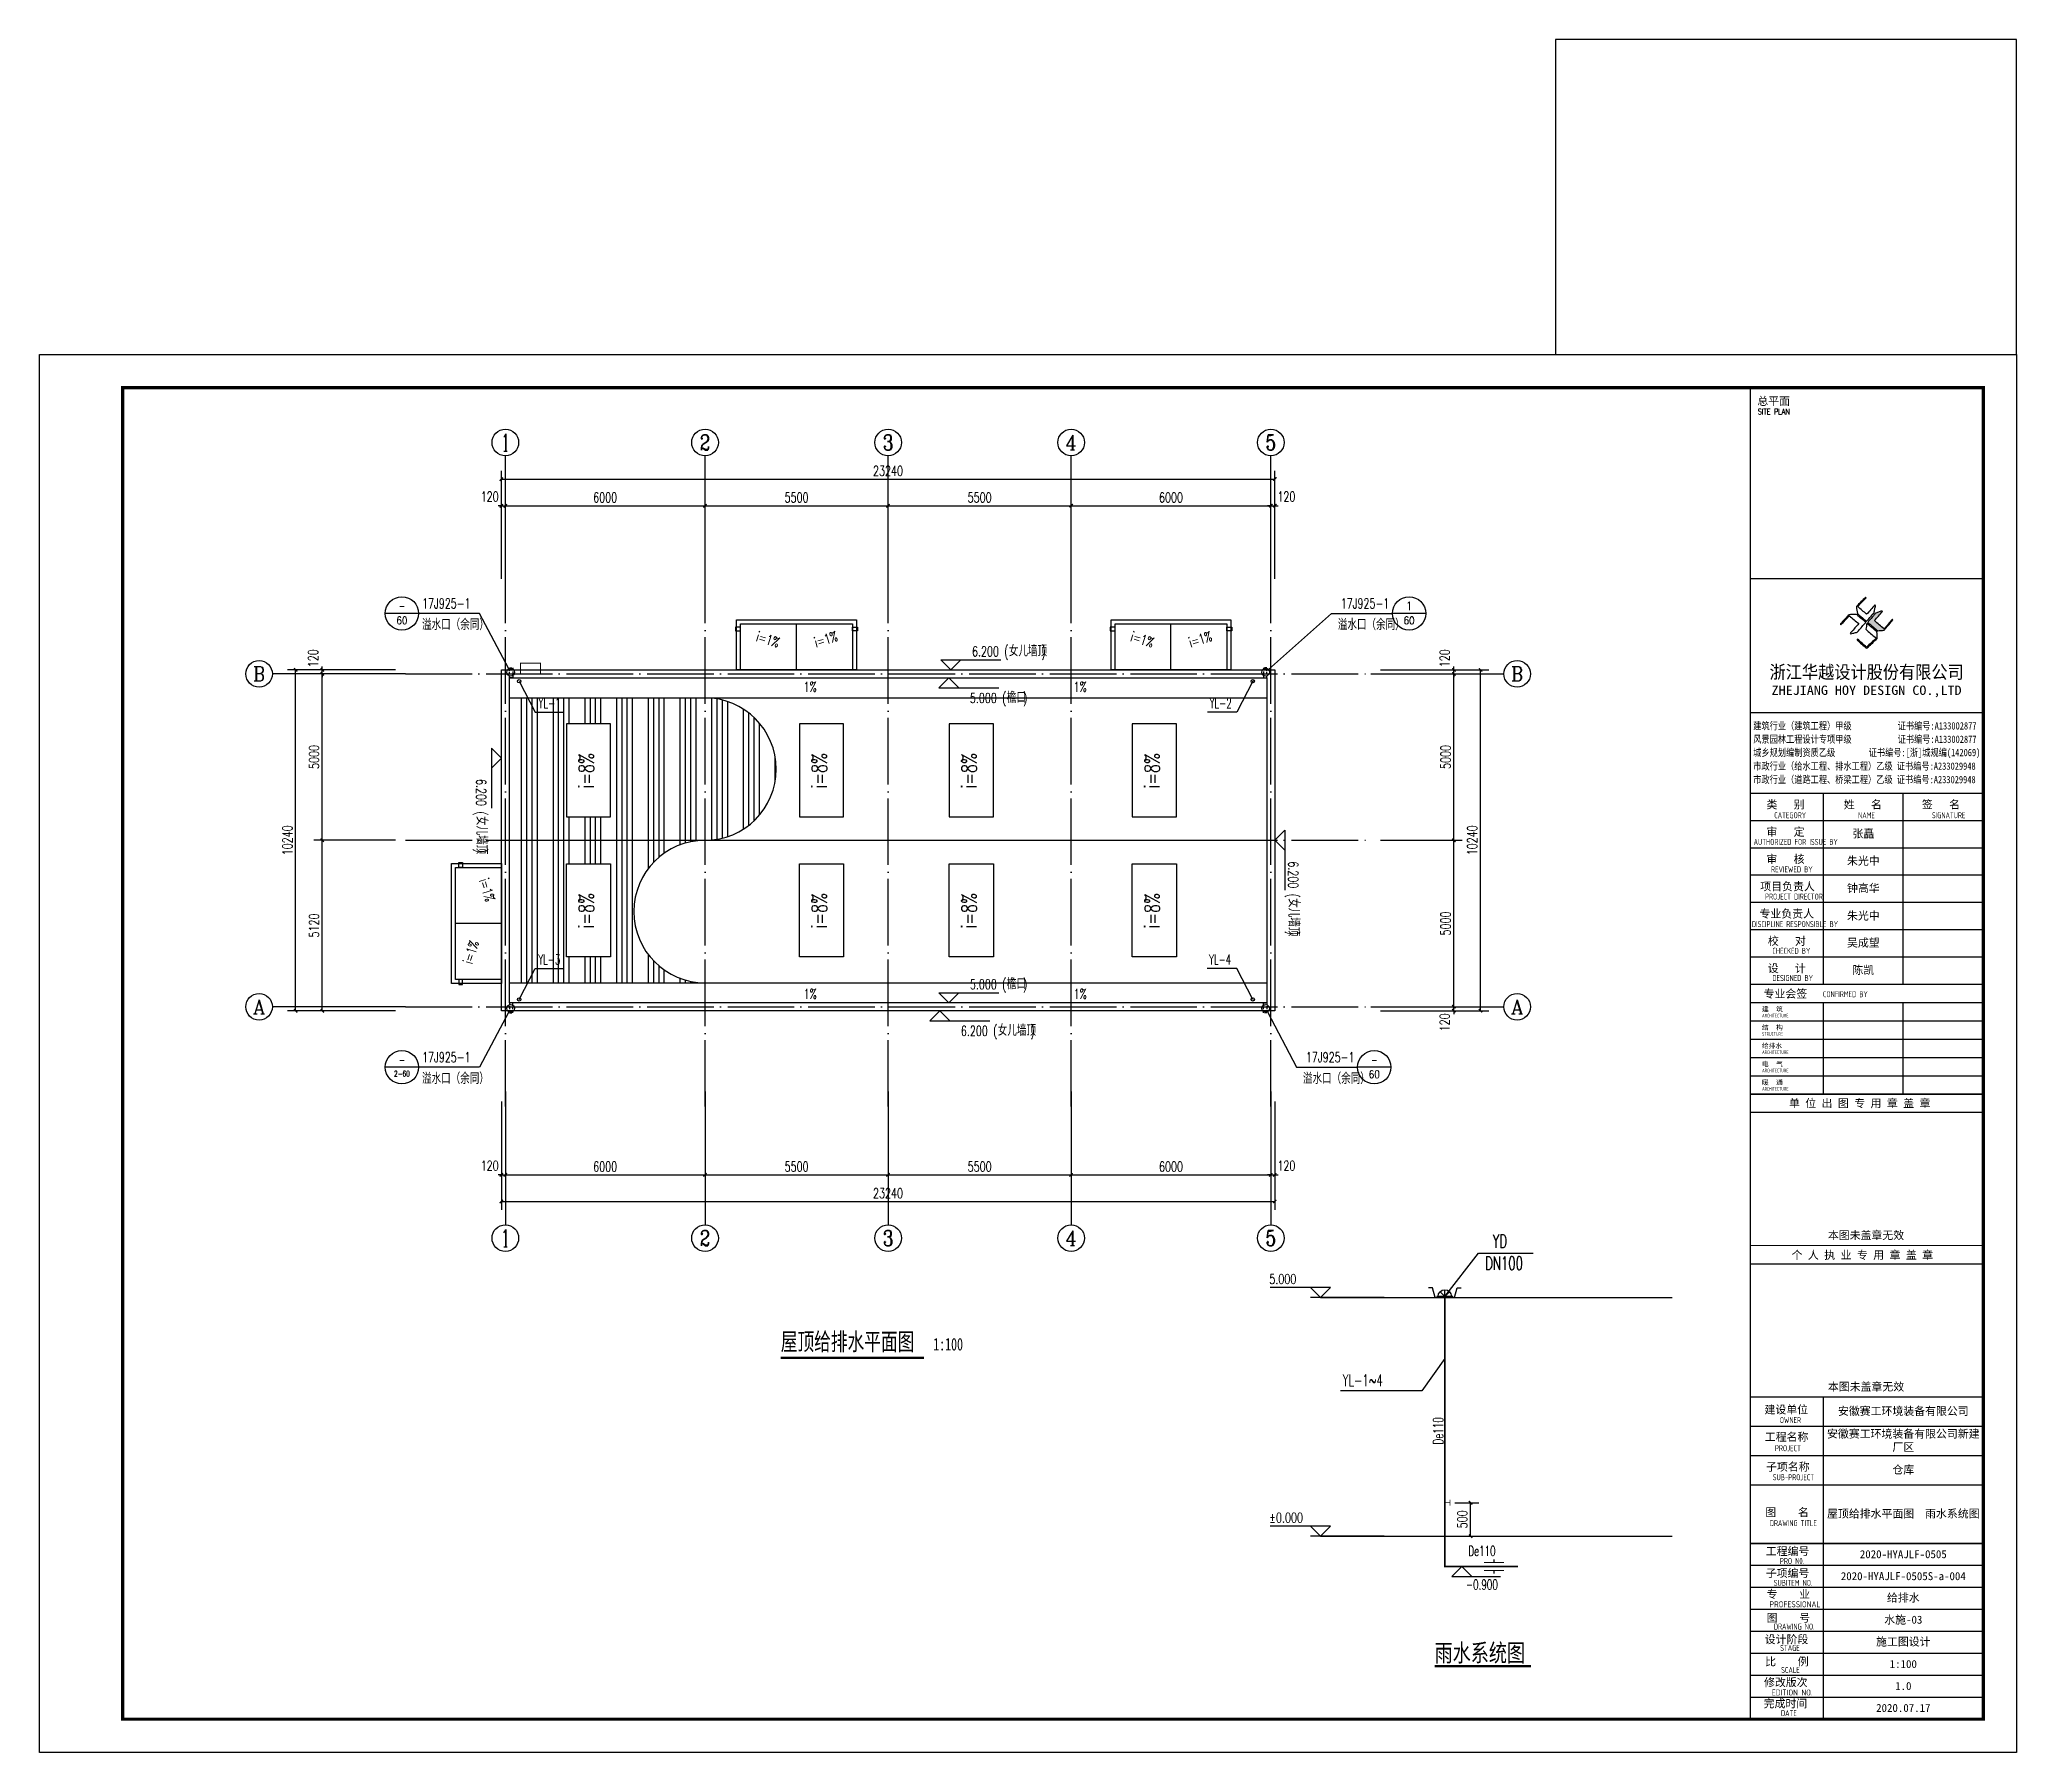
# Model space of a CAD drawing. Extents: x 1885024 to 3176456, y 18406040 to 18858640.
# Drawn here: x 2430829 to 2490229, y 18610424 to 18661881 of the extents above; entities that cross this region are included whole.
import ezdxf
from ezdxf.enums import TextEntityAlignment as Align

# ---------------------------------------------------------------- set-up
doc = ezdxf.new("R2010")
doc.units = 0
doc.header["$LTSCALE"] = 1000
doc.header["$MEASUREMENT"] = 0
doc.linetypes.add('DASH', pattern=[0.35, 0.25, -0.1])
doc.linetypes.add('DOTE', pattern=[2.42, 2, -0.2, 0.02, -0.2])
doc.layers.get('Defpoints').update_dxf_attribs({"color": 250})
for name, color, linetype in [('AXIS_TEXT', 7, 'Continuous'), ('AXIS_外部', 171, 'Continuous'), ('DIM_IDEN', 171, 'Continuous'), ('DIM_SYMB', 165, 'Continuous'), ('DIM_雨水', 3, 'Continuous'), ('DOTE', 8, 'DOTE'), ('EQUIP_污水', 7, 'Continuous'), ('EQUIP_雨水斗', 7, 'Continuous'), ('GROUND', 150, 'Continuous'), ('LVTRY', 6, 'Continuous'), ('PIPE-雨水', 4, 'Continuous'), ('PUB_DIM', 161, 'Continuous'), ('PUB_TEXT', 7, 'Continuous'), ('PUB_TITLE', 4, 'Continuous'), ('TEXT_雨水', 7, 'Continuous'), ('TK', 4, 'Continuous'), ('TWT_DIM', 3, 'Continuous'), ('TWT_TEXT', 7, 'Continuous'), ('VALVE_雨水', 7, 'Continuous'), ('VPIPE-雨水', 4, 'Continuous'), ('填充_节点', 161, 'Continuous')]:
    doc.layers.add(name, color=color, linetype=linetype)
doc.styles.add('-宋体', font='', dxfattribs={"width": 0.8})
doc.styles.add('_TCH_AXIS', font='COMPLEX', dxfattribs={"bigfont": 'GBCBIG'})
doc.styles.add('_TCH_DIM', font='SIMPLEX', dxfattribs={"bigfont": 'GBCBIG'})
doc.styles.add('_TCH_DIM_T3', font='SIMPLEX', dxfattribs={"width": 0.705882, "bigfont": 'GBCBIG'})
doc.styles.add('_TCH_LABEL', font='COMPLEX', dxfattribs={"bigfont": 'GBCBIG'})
doc.styles.add('_TWT_DIM_ELE', font='SIMPLEX', dxfattribs={"width": 0.8, "height": 3.5, "bigfont": 'HZTXT'})
doc.styles.add('_TWT_PIPEDN', font='SIMPLEX', dxfattribs={"width": 0.8, "height": 3, "bigfont": 'HZTXT'})
doc.styles.add('_TWT_SERIAL', font='COMPLEX', dxfattribs={"width": 0.8, "height": 3, "bigfont": 'HZTXT'})
doc.styles.add('COMPLEX', font='COMPLEX')
doc.styles.add('HT', font='simhei.ttf', dxfattribs={"width": 0.7})
doc.styles.add('ROMANS', font='romans', dxfattribs={"width": 0.65, "height": 231.275})
doc.styles.add('TK-LG-B', font='', dxfattribs={"width": 0.75})
doc.styles.add('TSSD_REIN', font='tssdeng.shx', dxfattribs={"width": 0.7, "bigfont": 'tssdchn.shx'})
doc.styles.add('图签宋体', font='', dxfattribs={"height": 300})
doc.styles.add('图签黑体', font='simhei.ttf', dxfattribs={"height": 550})
doc.styles.get('-宋体').set_extended_font_data('SimSun')
doc.styles.get('TK-LG-B').set_extended_font_data('SimSun')
doc.styles.get('图签宋体').set_extended_font_data('NSimSun')
doc.dimstyles.new('_TCH_ARCH&&100', dxfattribs={"dimtxt": 297.5, "dimasz": 100, "dimexe": 250, "dimexo": 300, "dimgap": 100, "dimtad": 1, "dimdec": 0, "dimzin": 0, "dimdsep": 46, "dimtxsty": '_TCH_DIM_T3', "dimblk": 'ARCHTICK', "dimcen": 0.09, "dimclrt": 7, "dimazin": 2, "dimtfac": 1, "dimtdec": 0, "dimtix": 1, "dimtmove": 2, "dimatfit": 3, "dimfxl": 0, "dimtolj": 1, "dimtzin": 0, "dimarcsym": 0})
doc.dimstyles.new('_TWT_ARCH&&50', dxfattribs={"dimtxt": 148.75, "dimasz": 50, "dimexe": 125, "dimexo": 150, "dimgap": 50, "dimtad": 1, "dimdec": 0, "dimzin": 0, "dimdsep": 46, "dimtxsty": '_TCH_DIM_T3', "dimblk": 'ARCHTICK', "dimcen": 0.09, "dimclrt": 7, "dimazin": 2, "dimtfac": 1, "dimtdec": 0, "dimtix": 1, "dimtmove": 2, "dimatfit": 3, "dimfxl": 0, "dimtolj": 1, "dimtzin": 0, "dimarcsym": 0})

msp = doc.modelspace()

# ---------------------------------------------------------------- texts
at = {"layer": 'PUB_TEXT'}
for s, height, style, width, p in [('17J925-1', 297.5, '_TCH_LABEL', 0.705882, (2442322.3, 18644794.1)), ('17J925-1', 297.5, '_TCH_LABEL', 0.705882, (2469925.7, 18644794.1)), ('6.200', 297.5, '_TCH_DIM', 0.705882, (2458844.1, 18643350.7)), ('(', 297.5, '_TCH_DIM', 0.705882, (2459814.1, 18643350.7)), (')', 297.5, '_TCH_DIM', 0.705882, (2460937, 18643350.7)), ('1%', 297.5, '_TCH_DIM', 0.705882, (2453788.1, 18642290.2)), ('5.000', 297.5, '_TCH_DIM', 0.705882, (2458782.3, 18641950.7)), ('(', 297.5, '_TCH_DIM', 0.705882, (2459752.3, 18641950.7)), (')', 297.5, '_TCH_DIM', 0.705882, (2460383.8, 18641950.7)), ('1%', 297.5, '_TCH_DIM', 0.705882, (2461901.9, 18642290.2)), ('1%', 297.5, '_TCH_DIM', 0.705882, (2453788.1, 18633063.6)), ('5.000', 297.5, '_TCH_DIM', 0.705882, (2458782.3, 18633350.7)), ('(', 297.5, '_TCH_DIM', 0.705882, (2459752.3, 18633350.7)), (')', 297.5, '_TCH_DIM', 0.705882, (2460383.8, 18633350.7)), ('1%', 297.5, '_TCH_DIM', 0.705882, (2461901.9, 18633063.6)), ('6.200', 297.5, '_TCH_DIM', 0.705882, (2458511.8, 18631950.7)), ('(', 297.5, '_TCH_DIM', 0.705882, (2459481.8, 18631950.7)), (')', 297.5, '_TCH_DIM', 0.705882, (2460604.8, 18631950.7)), ('17J925-1', 297.5, '_TCH_LABEL', 0.705882, (2442322.3, 18631160.3)), ('17J925-1', 297.5, '_TCH_LABEL', 0.705882, (2468878.4, 18631160.3)), ('屋顶给排水平面图', 525.74, 'HT', 0.7, (2453100, 18622505.4)), ('1:100', 375.53, 'HT', 0.7, (2457681.9, 18622499.5))]:
    msp.add_text(s, height=height, dxfattribs=dict(at, style=style, width=width)).set_placement(p)
at = {"layer": 'PUB_TEXT', "style": '_TCH_LABEL'}
for s, height, width, p, p2 in [('60', 227.1, 1.133556, (2441551.2, 18644317.7), (2441883.5, 18644317.7)), ('-', 258.5, 1.193147, (2441621.7, 18644735.5), (2441813, 18644735.5)), ('60', 227.1, 1.133556, (2471814.6, 18644317.7), (2472146.8, 18644317.7)), ('1', 258.7, 1.80381, (2471885.6, 18644735.5), (2472075.8, 18644735.5)), ('2-60', 163.91, 1.077578, (2441477.6, 18630734.9), (2441957.1, 18630734.9)), ('-', 258.5, 1.193147, (2441621.7, 18631101.6), (2441813, 18631101.6)), ('60', 227.1, 1.133556, (2470767.3, 18630683.8), (2471099.5, 18630683.8)), ('-', 258.5, 1.193147, (2470837.8, 18631101.6), (2471029, 18631101.6))]:
    msp.add_text(s, height=height, dxfattribs=dict(at, width=width)).set_placement(p, p2, align=Align.FIT)
at = {"layer": 'PUB_TEXT'}
for s, style, p in [('溢水口（余同）', '_TCH_LABEL', (2442322.3, 18644139.7)), ('溢水口（余同）', '_TCH_LABEL', (2469839, 18644139.7)), ('女儿墙顶', '_TCH_DIM', (2459954.1, 18643350.7)), ('檐口', '_TCH_DIM', (2459892.3, 18641950.7)), ('檐口', '_TCH_DIM', (2459892.3, 18633350.7)), ('女儿墙顶', '_TCH_DIM', (2459621.8, 18631950.7)), ('溢水口（余同）', '_TCH_LABEL', (2442322.3, 18630505.8)), ('溢水口（余同）', '_TCH_LABEL', (2468791.7, 18630505.8))]:
    msp.add_text(s, height=337.59, dxfattribs=dict(at, style=style)).set_placement(p)
at = {"layer": 'PUB_TEXT', "style": '_TCH_DIM', "width": 0.705882}
for s, height, rotation, p in [('i=1%', 297.5, 342.781747, (2452336.4, 18643821.1)), ('i=1%', 297.5, 17.218253, (2454164.9, 18643619.8)), ('i=1%', 297.5, 342.781747, (2463586.4, 18643821.1)), ('i=1%', 297.5, 17.218253, (2465414.9, 18643619.8)), ('i=8%', 446.25, 90, (2447481.9, 18639388.1)), ('i=8%', 446.25, 90, (2454481.9, 18639388.1)), ('i=8%', 446.25, 90, (2458981.9, 18639388.1)), ('i=8%', 446.25, 90, (2464481.9, 18639388.1)), ('6.200', 297.5, 270, (2443950.4, 18639665.6)), ('(', 297.5, 270, (2443950.4, 18638695.6)), (')', 297.5, 270, (2443950.4, 18637572.6)), ('6.200', 297.5, 270, (2468350.4, 18637195.7)), ('i=1%', 297.5, 287.218253, (2444030.5, 18636626.8)), ('i=8%', 446.25, 90, (2447481.9, 18635183.2)), ('i=8%', 446.25, 90, (2454481.9, 18635183.2)), ('i=8%', 446.25, 90, (2458981.9, 18635183.2)), ('i=8%', 446.25, 90, (2464481.9, 18635183.2)), ('(', 297.5, 270, (2468350.4, 18636225.7)), (')', 297.5, 270, (2468350.4, 18635102.7)), ('i=1%', 297.5, 72.781747, (2443829.9, 18634086.6))]:
    msp.add_text(s, height=height, rotation=rotation, dxfattribs=at).set_placement(p)
at = {"layer": 'PUB_TEXT', "style": '_TCH_DIM'}
for p in [(2443950.4, 18638555.6), (2468350.4, 18636085.7)]:
    msp.add_text('女儿墙顶', height=337.59, rotation=270, dxfattribs=at).set_placement(p)
at = {"layer": 'TWT_TEXT', "style": '_TWT_SERIAL', "width": 0.64}
for s, p in [('YL-1', (2445818.5, 18641797.1)), ('YL-2', (2465984.7, 18641797.1)), ('YL-3', (2445813.8, 18634094.3)), ('YL-4', (2465968.1, 18634094.3))]:
    msp.add_text(s, height=300, dxfattribs=at).set_placement(p)

# ---------------------------------------------------------------- blocks, each defined once
blk = doc.blocks.new('2012_0718_145648')
at = {"linetype": 'ByBlock'}
for p, q in [((-368, 285), (-487, 285)), ((-288, 0), (-368, 285)), ((-288, 0), (288, 0)), ((-240, 32), (240, 32)), ((0, 32), (-141, 174)), ((0, 32), (0, 232)), ((0, 32), (141, 174)), ((288, 0), (368, 285)), ((368, 285), (487, 285))]:
    blk.add_line(p, q, dxfattribs=at)
blk.add_arc((3, 32), 200, 0, 180, dxfattribs=at)
blk = doc.blocks.new('$ATTACHMENT$00000073')
at = {"const_width": 20}
for points in [[(0, 0), (150, 0)], [(150, 90), (150, -90)]]:
    blk.add_lwpolyline(points, dxfattribs=at)
blk = doc.blocks.new('$VALVE$00000553')
at = {"const_width": 30}
for points in [[(0, 100), (-250, 100), (-250, 100)], [(0, 100), (0, 175)], [(0, 100), (250, 100), (250, 100)], [(-250, -100), (-250, -100), (0, -100)], [(250, -100), (250, -100), (0, -100)], [(0, -175), (0, -100)]]:
    blk.add_lwpolyline(points, dxfattribs=at)
blk = doc.blocks.new('_ArchTick')
at = {"color": 0, "linetype": 'ByBlock', "const_width": 0.4}
blk.add_lwpolyline([(-0.5, -0.5), (0.5, 0.5)], dxfattribs=at)
blk = doc.blocks.new('*D122')
at = {"layer": 'Defpoints', "color": 0}
for p in [(3312297, 16725), (3312682, 16725), (3312297, 16225)]:
    blk.add_point(p, dxfattribs=at)
at = {"layer": 'TWT_DIM', "color": 0, "lineweight": -2}
for p, q in [((3312447, 16725), (3312807, 16725)), ((3312682, 16225), (3312682, 16725)), ((3312447, 16225), (3312807, 16225))]:
    blk.add_line(p, q, dxfattribs=at)
at = {"layer": 'TWT_DIM', "color": 0, "lineweight": -2, "xscale": 50, "yscale": 50, "zscale": 50}
for p, rotation in [((3312682, 16725), 90), ((3312682, 16225), 270)]:
    blk.add_blockref('_ArchTick', p, dxfattribs=dict(at, rotation=rotation))
at = {"layer": 'TWT_DIM', "color": 7, "insert": (3312558, 16475), "char_height": 148.8, "attachment_point": 5, "rotation": 90, "style": '_TCH_DIM_T3'}
blk.add_mtext('\\A1;500', dxfattribs=at)
blk = doc.blocks.new('A$C053D6479')
at = {"layer": 'PUB_TITLE'}
h = blk.add_hatch(color=256, dxfattribs=at)
h.dxf.hatch_style = 1
edge = h.paths.add_edge_path()
edge.add_spline(control_points=[(1026, 827), (1105, 920), (1188, 1008), (1266, 1102)], knot_values=[13, 13, 13, 13, 14, 14, 14, 14], degree=3, periodic=0)
edge.add_spline(control_points=[(1266, 1102), (1258, 1111), (1249, 1119), (1239, 1116)], knot_values=[12, 12, 12, 12, 13, 13, 13, 13], degree=3, periodic=0)
edge.add_spline(control_points=[(1239, 1116), (1210, 1107), (1179, 1092), (1144, 1077)], knot_values=[11, 11, 11, 11, 12, 12, 12, 12], degree=3, periodic=0)
edge.add_spline(control_points=[(1144, 1077), (1109, 1063), (1069, 1053), (1047, 1038)], knot_values=[10, 10, 10, 10, 11, 11, 11, 11], degree=3, periodic=0)
edge.add_spline(control_points=[(1047, 1038), (1028, 1026), (1007, 992), (991, 972)], knot_values=[9, 9, 9, 9, 10, 10, 10, 10], degree=3, periodic=0)
edge.add_spline(control_points=[(991, 972), (942, 913), (899, 868), (849, 810)], knot_values=[8, 8, 8, 8, 9, 9, 9, 9], degree=3, periodic=0)
edge.add_spline(control_points=[(849, 810), (842, 801), (822, 776), (822, 775)], knot_values=[7, 7, 7, 7, 8, 8, 8, 8], degree=3, periodic=0)
edge.add_spline(control_points=[(822, 775), (823, 771), (848, 752), (859, 744)], knot_values=[6, 6, 6, 6, 7, 7, 7, 7], degree=3, periodic=0)
edge.add_spline(control_points=[(859, 744), (949, 670), (1035, 592), (1122, 521)], knot_values=[5, 5, 5, 5, 6, 6, 6, 6], degree=3, periodic=0)
edge.add_spline(control_points=[(1122, 521), (1153, 527), (1185, 530), (1217, 533)], knot_values=[4, 4, 4, 4, 5, 5, 5, 5], degree=3, periodic=0)
edge.add_spline(control_points=[(1217, 533), (1246, 535), (1293, 532), (1316, 542)], knot_values=[3, 3, 3, 3, 4, 4, 4, 4], degree=3, periodic=0)
edge.add_spline(control_points=[(1316, 542), (1327, 547), (1338, 565), (1349, 579)], knot_values=[2, 2, 2, 2, 3, 3, 3, 3], degree=3, periodic=0)
edge.add_spline(control_points=[(1349, 579), (1423, 670), (1507, 759), (1572, 848)], knot_values=[1, 1, 1, 1, 2, 2, 2, 2], degree=3, periodic=0)
edge.add_spline(control_points=[(1572, 848), (1564, 852), (1561, 861), (1551, 862)], knot_values=[0, 0, 0, 0, 1, 1, 1, 1], degree=3, periodic=0)
edge.add_spline(control_points=[(1551, 862), (1469, 769), (1393, 671), (1310, 579)], knot_values=[15, 15, 15, 15, 16, 16, 16, 16], degree=3, periodic=0)
edge.add_spline(control_points=[(1310, 579), (1216, 662), (1118, 742), (1026, 827)], knot_values=[14, 14, 14, 14, 15, 15, 15, 15], degree=3, periodic=0)
at = {"layer": 'TK'}
for points, knots in [([(1031, 1298), (1066, 1286), (1054, 1262), (1045, 1224), (1036, 1188), (1031, 1158), (1024, 1121), (1020, 1104), (1017, 1085), (1012, 1071), (1004, 1052), (976, 1026), (956, 1003), (906, 946), (866, 899), (814, 839), (806, 829), (789, 806), (787, 806), (777, 804), (728, 856), (719, 864), (651, 922), (580, 978), (514, 1036), (509, 1106), (488, 1176), (479, 1247), (570, 1343), (663, 1436), (758, 1526), (764, 1523), (768, 1518), (774, 1515), (693, 1422), (599, 1343), (520, 1249), (607, 1171), (698, 1096), (789, 1021), (874, 1109), (950, 1206), (1031, 1298)], [0, 0, 0, 0, 1, 1, 1, 2, 2, 2, 3, 3, 3, 4, 4, 4, 5, 5, 5, 6, 6, 6, 7, 7, 7, 8, 8, 8, 9, 9, 9, 10, 10, 10, 11, 11, 11, 12, 12, 12, 13, 13, 13, 14, 14, 14, 14]), ([(555, 949), (624, 891), (699, 833), (760, 773), (689, 691), (614, 604), (539, 517), (529, 505), (516, 487), (506, 482), (492, 475), (469, 472), (452, 467), (416, 456), (383, 448), (342, 438), (323, 433), (297, 422), (293, 440), (291, 452), (313, 470), (322, 480), (400, 566), (477, 652), (553, 736), (460, 815), (366, 894), (270, 970), (183, 883), (101, 791), (16, 703), (-18, 714), (9, 735), (28, 755), (103, 838), (192, 930), (266, 1005), (319, 1009), (387, 1005), (442, 1007), (456, 1008), (472, 1011), (485, 1007), (507, 1000), (534, 967), (555, 949)], [0, 0, 0, 0, 1, 1, 1, 2, 2, 2, 3, 3, 3, 4, 4, 4, 5, 5, 5, 6, 6, 6, 7, 7, 7, 8, 8, 8, 9, 9, 9, 10, 10, 10, 11, 11, 11, 12, 12, 12, 13, 13, 13, 14, 14, 14, 15, 15, 15, 15]), ([(1097, 490), (1100, 425), (1106, 361), (1107, 294), (1018, 207), (925, 121), (830, 33), (818, 21), (800, 0), (787, 0), (768, -1), (725, 49), (712, 60), (662, 103), (616, 143), (568, 186), (545, 207), (518, 224), (499, 250), (501, 259), (511, 261), (516, 267), (609, 192), (696, 111), (785, 33), (883, 118), (977, 208), (1070, 298), (992, 373), (892, 456), (803, 534), (791, 544), (768, 561), (766, 569), (761, 588), (776, 634), (780, 655), (785, 690), (788, 721), (795, 746), (897, 661), (998, 576), (1097, 490)], [0, 0, 0, 0, 1, 1, 1, 2, 2, 2, 3, 3, 3, 4, 4, 4, 5, 5, 5, 6, 6, 6, 7, 7, 7, 8, 8, 8, 9, 9, 9, 10, 10, 10, 11, 11, 11, 12, 12, 12, 13, 13, 13, 14, 14, 14, 14]), ([(1551, 862), (1561, 861), (1564, 852), (1572, 848), (1507, 759), (1423, 670), (1349, 579), (1338, 565), (1327, 547), (1316, 542), (1293, 532), (1246, 535), (1217, 533), (1185, 530), (1153, 527), (1122, 521), (1035, 592), (949, 670), (859, 744), (848, 752), (823, 771), (822, 775), (822, 776), (842, 801), (849, 810), (899, 868), (942, 913), (991, 972), (1007, 992), (1028, 1026), (1047, 1038), (1069, 1053), (1109, 1063), (1144, 1077), (1179, 1092), (1210, 1107), (1239, 1116), (1249, 1119), (1258, 1111), (1266, 1102), (1188, 1008), (1105, 920), (1026, 827), (1118, 742), (1216, 662), (1310, 579), (1393, 671), (1469, 769), (1551, 862)], [0, 0, 0, 0, 1, 1, 1, 2, 2, 2, 3, 3, 3, 4, 4, 4, 5, 5, 5, 6, 6, 6, 7, 7, 7, 8, 8, 8, 9, 9, 9, 10, 10, 10, 11, 11, 11, 12, 12, 12, 13, 13, 13, 14, 14, 14, 15, 15, 15, 16, 16, 16, 16])]:
    blk.add_open_spline(points, degree=3, knots=knots, dxfattribs=at)
blk = doc.blocks.new('GeYuanFrame_03865734', base_point=(18.76, 4.34))
at = {"layer": 'PUB_TITLE'}
for points in [[(554.76, 235.14), (554.76, 292.54)], [(578.76, 235.14), (578.76, 292.54)], [(554.76, 202.14), (554.76, 229.64)], [(578.76, 202.14), (578.76, 229.64)], [(554.76, 14.34), (554.76, 111.14)]]:
    blk.add_lwpolyline(points, dxfattribs=at)
at = {"layer": 'TK'}
for p, q in [((43.76, 414.34), (602.76, 414.34)), ((532.76, 316.74), (602.76, 316.74)), ((532.76, 284.34), (602.76, 284.34)), ((532.76, 276.14), (602.76, 276.14)), ((532.76, 267.94), (602.76, 267.94)), ((532.76, 259.74), (602.76, 259.74)), ((532.76, 251.54), (602.76, 251.54)), ((532.76, 243.34), (602.76, 243.34)), ((532.76, 235.14), (602.76, 235.14)), ((532.76, 235.14), (602.76, 235.14)), ((532.76, 102.34), (602.76, 102.34)), ((532.76, 93.54), (602.76, 93.54)), ((532.76, 84.74), (554.76, 84.74)), ((532.76, 84.74), (602.76, 84.74)), ((532.76, 67.18), (602.76, 67.18)), ((532.76, 67.14), (602.76, 67.14)), ((532.76, 60.58), (602.76, 60.58)), ((532.76, 53.98), (602.76, 53.98)), ((532.76, 47.38), (602.76, 47.38)), ((532.76, 40.78), (602.76, 40.78)), ((532.76, 34.18), (602.76, 34.18)), ((532.76, 27.58), (602.76, 27.58)), ((532.76, 20.98), (602.76, 20.98)), ((532.76, 14.34), (602.76, 14.34))]:
    blk.add_line(p, q, dxfattribs=at)
for points in [[(18.76, 424.34), (612.76, 424.34), (612.76, 4.34), (18.76, 4.34), (18.76, 424.34)], [(532.76, 292.54), (602.76, 292.54)], [(532.76, 235.14), (602.76, 235.14)], [(532.76, 229.64), (602.76, 229.64)], [(532.76, 224.14), (602.76, 224.14)], [(532.76, 218.64), (602.76, 218.64)], [(532.76, 213.14), (602.76, 213.14)], [(532.76, 207.64), (602.76, 207.64)], [(532.76, 202.14), (602.76, 202.14)], [(532.76, 196.64), (602.76, 196.64)], [(532.76, 151.14), (602.76, 151.14)]]:
    blk.add_lwpolyline(points, dxfattribs=at)
at = {"layer": 'TK', "const_width": 1}
blk.add_lwpolyline([(602.76, 414.34), (43.76, 414.34), (43.76, 14.34), (602.76, 14.34)], close=True, dxfattribs=at)
at = {"layer": 'TK'}
for points, const_width in [([(532.76, 414.34), (532.76, 14.34)], 0.4), ([(532.76, 356.95), (602.76, 356.95)], 0.35), ([(532.76, 292.54), (602.76, 292.54)], 0.35), ([(532.76, 292.54), (602.76, 292.54)], 0.35), ([(532.76, 235.14), (602.76, 235.14)], 0.35), ([(532.76, 202.14), (602.76, 202.14)], 0.35), ([(532.76, 156.64), (602.76, 156.64)], 0.35), ([(532.76, 111.14), (602.76, 111.14)], 0.35), ([(532.76, 67.18), (602.76, 67.18)], 0.35)]:
    blk.add_lwpolyline(points, dxfattribs=dict(at, const_width=const_width))
at = {"layer": 'PUB_TITLE', "xscale": 0.01000000000021828, "yscale": 0.01000000000021828, "zscale": 0.01}
blk.add_blockref('A$C053D6479', (559.86, 336.08), dxfattribs=at)
at = {"layer": 'TK', "style": '图签宋体'}
for s, height, p in [('总平面', 2.4, (534.9, 409.1)), ('类   别', 2.4, (537.65, 287.9)), ('姓   名', 2.4, (560.87, 287.9)), ('签   名', 2.4, (584.35, 287.9)), ('审   定', 2.4, (537.65, 279.7)), ('审   核', 2.4, (537.65, 271.5)), ('项目负责人', 2.4, (535.8, 263.3)), ('专业负责人', 2.4, (535.56, 255.1)), ('校   对', 2.4, (538.06, 246.9)), ('设   计', 2.4, (538.03, 238.7)), ('专业会签', 2.4, (536.79, 231.05)), ('建  筑', 1.44, (536.28, 226.92)), ('结  构', 1.44, (536.28, 221.42)), ('给排水', 1.44, (536.28, 215.92)), ('电  气', 1.44, (536.28, 210.42)), ('暖  通', 1.44, (536.28, 204.92)), ('单 位 出 图 专 用 章 盖 章', 2.4, (544.39, 198.16)), ('本图未盖章无效', 2.4, (556.1, 158.51)), ('个 人 执 业 专 用 章 盖 章', 2.4, (545.19, 152.58)), ('本图未盖章无效', 2.4, (556.1, 113.01)), ('建设单位', 2.4, (537.06, 106.14)), ('工程名称', 2.4, (537.14, 97.93)), ('子项名称', 2.4, (537.52, 88.95)), ('图    名', 2.4, (537.3, 75.3)), ('工程编号', 2.4, (537.44, 63.58)), ('子项编号', 2.4, (537.44, 57)), ('专    业', 2.4, (537.68, 50.69)), ('图    号', 2.4, (537.69, 43.58)), ('设计阶段', 2.4, (537.12, 37.12)), ('比    例', 2.4, (537.26, 30.44)), ('修改版次', 2.4, (536.91, 24.22)), ('完成时间', 2.4, (536.79, 17.83))]:
    blk.add_text(s, height=height, dxfattribs=at).set_placement(p)
at = {"layer": 'TK'}
for s, height, style, width, p in [('SITE PLAN', 1.697, 'ROMANS', 0.76, (535.02, 406.31)), ('建筑行业（建筑工程）甲级           证书编号:A133002877', 2.2, '-宋体', 0.8, (533.67, 311.64)), ('风景园林工程设计专项甲级           证书编号:A133002877', 2.2, '-宋体', 0.8, (533.67, 307.62)), ('城乡规划编制资质乙级        证书编号:[浙]城规编(142069)', 2.2, '-宋体', 0.8, (533.67, 303.63)), ('市政行业（给水工程、排水工程）乙级 证书编号:A233029948', 2.2, '-宋体', 0.8, (533.67, 299.55)), ('市政行业（道路工程、桥梁工程）乙级 证书编号:A233029948', 2.2, '-宋体', 0.8, (533.67, 295.5)), ('CATEGORY', 1.8, 'TSSD_REIN', 0.7, (539.99, 284.98)), ('NAME', 1.8, 'TSSD_REIN', 0.7, (565.18, 284.98)), ('SIGNATURE', 1.8, 'TSSD_REIN', 0.7, (587.34, 284.98)), ('AUTHORIZED FOR ISSUE BY', 1.8, 'TSSD_REIN', 0.7, (533.79, 276.98)), ('REVIEWED BY', 1.8, 'TSSD_REIN', 0.7, (539.03, 268.72)), ('PROJECT DIRECTOR', 1.8, 'TSSD_REIN', 0.7, (537.22, 260.55)), ('DISCIPLINE RESPONSIBLE BY', 1.8, 'TSSD_REIN', 0.7, (533.25, 252.28)), ('CHECKED BY', 1.8, 'TSSD_REIN', 0.7, (539.42, 244.25)), ('DESIGNED BY', 1.8, 'TSSD_REIN', 0.7, (539.43, 236.08)), ('CONFIRMED BY', 1.8, 'TSSD_REIN', 0.7, (554.61, 231.23)), ('ARCHITECTURE', 1.08, 'TSSD_REIN', 0.7, (536.32, 225.15)), ('STRUCTURE', 1.08, 'TSSD_REIN', 0.7, (536.32, 219.65)), ('ARCHITECTURE', 1.08, 'TSSD_REIN', 0.7, (536.32, 214.15)), ('ARCHITECTURE', 1.08, 'TSSD_REIN', 0.7, (536.32, 208.65)), ('ARCHITECTURE', 1.08, 'TSSD_REIN', 0.7, (536.32, 203.15)), ('OWNER', 1.8, 'TSSD_REIN', 0.7, (541.65, 103.29)), ('PROJECT', 1.8, 'TSSD_REIN', 0.7, (540.19, 94.83)), ('SUB-PROJECT', 1.8, 'TSSD_REIN', 0.7, (539.53, 86.11)), ('DRAWING TITLE', 1.8, 'TSSD_REIN', 0.7, (538.64, 72.34)), ('PRO N0.', 1.8, 'TSSD_REIN', 0.7, (541.68, 60.96)), ('SUBITEM NO.', 1.8, 'TSSD_REIN', 0.7, (539.82, 54.39)), ('PROFESSIONAL', 1.8, 'TSSD_REIN', 0.8, (538.55, 47.95)), ('DRAWING NO.', 1.8, 'TSSD_REIN', 0.7, (539.86, 41.26)), ('STAGE', 1.8, 'TSSD_REIN', 0.7, (541.76, 34.84)), ('SCALE', 1.8, 'TSSD_REIN', 0.7, (542.05, 28.23)), ('EDITION NO.', 1.8, 'TSSD_REIN', 0.8, (539.2, 21.45)), ('DATE', 1.8, 'TSSD_REIN', 0.7, (542, 15.26))]:
    blk.add_text(s, height=height, dxfattribs=dict(at, style=style, width=width)).set_placement(p)
for s, height, style, width, p in [('浙江华越设计股份有限公司', 3.96, 'HT', 0.9, (567.74, 328.97)), ('ZHEJIANG HOY DESIGN CO.,LTD', 2.8, '图签黑体', 1.11, (567.73, 323.1))]:
    blk.add_text(s, height=height, dxfattribs=dict(at, style=style, width=width)).set_placement(p, align=Align.MIDDLE)
at = {"layer": 'TK', "char_height": 2.4, "attachment_point": 5, "style": '图签宋体'}
for s, insert, width in [('张矗', (566.76, 280.21), 24), ('朱光中', (566.76, 272.04), 24), ('钟高华', (566.76, 263.84), 24), ('朱光中', (566.76, 255.57), 24), ('吴成望', (566.76, 247.44), 24), ('陈凯', (566.76, 239.24), 24), ('安徽赛工环境装备有限公司', (578.76, 106.74), 48), ('安徽赛工环境装备有限公司新建厂区', (578.76, 97.94), 48), ('仓库', (578.76, 89.14), 48), ('屋顶给排水平面图  雨水系统图', (578.76, 75.94), 48), ('2020-HYAJLF-0505', (578.76, 63.88), 48), ('2020-HYAJLF-0505S-a-004', (578.76, 57.28), 48), ('给排水', (578.76, 50.68), 48), ('水施-03', (578.76, 44.08), 48), ('施工图设计', (578.76, 37.48), 48), ('1:100', (578.76, 30.88), 48), ('1.0', (578.76, 24.28), 48), ('2020.07.17', (578.76, 17.69), 48)]:
    blk.add_mtext(s, dxfattribs=dict(at, insert=insert, width=width))
blk = doc.blocks.new('*D73')
at = {"layer": 'AXIS_外部', "color": 0, "lineweight": -2}
for p, q in [((2471125, 18632826), (2473575, 18632826)), ((2471125, 18632706), (2473575, 18632706)), ((2473325, 18632826), (2473325, 18632926)), ((2473325, 18632706), (2473325, 18632826)), ((2473325, 18632706), (2473325, 18632606))]:
    blk.add_line(p, q, dxfattribs=at)
at = {"layer": 'Defpoints', "color": 0}
for p in [(2470825, 18632826), (2470825, 18632706), (2473325, 18632826)]:
    blk.add_point(p, dxfattribs=at)
at = {"layer": 'AXIS_外部', "color": 0, "lineweight": -2, "xscale": 100, "yscale": 100, "zscale": 100}
for p, rotation in [((2473325, 18632826), 270), ((2473325, 18632706), 90)]:
    blk.add_blockref('_ArchTick', p, dxfattribs=dict(at, rotation=rotation))
at = {"layer": 'AXIS_外部', "color": 7, "insert": (2473050, 18632356), "char_height": 297.5, "attachment_point": 5, "rotation": 90, "style": '_TCH_DIM_T3'}
blk.add_mtext('\\A1;120', dxfattribs=at)
blk = doc.blocks.new('*D74')
at = {"layer": 'AXIS_外部', "color": 0, "lineweight": -2}
for p, q in [((2471125, 18637826), (2473575, 18637826)), ((2473325, 18632826), (2473325, 18637826)), ((2471125, 18632826), (2473575, 18632826))]:
    blk.add_line(p, q, dxfattribs=at)
at = {"layer": 'Defpoints', "color": 0}
for p in [(2470825, 18637826), (2473325, 18637826), (2470825, 18632826)]:
    blk.add_point(p, dxfattribs=at)
at = {"layer": 'AXIS_外部', "color": 0, "lineweight": -2, "xscale": 100, "yscale": 100, "zscale": 100}
for p, rotation in [((2473325, 18637826), 90), ((2473325, 18632826), 270)]:
    blk.add_blockref('_ArchTick', p, dxfattribs=dict(at, rotation=rotation))
at = {"layer": 'AXIS_外部', "color": 7, "insert": (2473077, 18635326), "char_height": 297.5, "attachment_point": 5, "rotation": 90, "style": '_TCH_DIM_T3'}
blk.add_mtext('\\A1;5000', dxfattribs=at)
blk = doc.blocks.new('*D75')
at = {"layer": 'AXIS_外部', "color": 0, "lineweight": -2}
for p, q in [((2471125, 18642826), (2473575, 18642826)), ((2473325, 18637826), (2473325, 18642826)), ((2471125, 18637826), (2473575, 18637826))]:
    blk.add_line(p, q, dxfattribs=at)
at = {"layer": 'Defpoints', "color": 0}
for p in [(2470825, 18642826), (2473325, 18642826), (2470825, 18637826)]:
    blk.add_point(p, dxfattribs=at)
at = {"layer": 'AXIS_外部', "color": 0, "lineweight": -2, "xscale": 100, "yscale": 100, "zscale": 100}
for p, rotation in [((2473325, 18642826), 90), ((2473325, 18637826), 270)]:
    blk.add_blockref('_ArchTick', p, dxfattribs=dict(at, rotation=rotation))
at = {"layer": 'AXIS_外部', "color": 7, "insert": (2473077, 18640326), "char_height": 297.5, "attachment_point": 5, "rotation": 90, "style": '_TCH_DIM_T3'}
blk.add_mtext('\\A1;5000', dxfattribs=at)
blk = doc.blocks.new('*D76')
at = {"layer": 'AXIS_外部', "color": 0, "lineweight": -2}
for p, q in [((2471125, 18642946), (2473575, 18642946)), ((2471125, 18642826), (2473575, 18642826)), ((2473325, 18642946), (2473325, 18643046)), ((2473325, 18642826), (2473325, 18642946)), ((2473325, 18642826), (2473325, 18642726))]:
    blk.add_line(p, q, dxfattribs=at)
at = {"layer": 'Defpoints', "color": 0}
for p in [(2470825, 18642946), (2470825, 18642826), (2473325, 18642946)]:
    blk.add_point(p, dxfattribs=at)
at = {"layer": 'AXIS_外部', "color": 0, "lineweight": -2, "xscale": 100, "yscale": 100, "zscale": 100}
for p, rotation in [((2473325, 18642946), 270), ((2473325, 18642826), 90)]:
    blk.add_blockref('_ArchTick', p, dxfattribs=dict(at, rotation=rotation))
at = {"layer": 'AXIS_外部', "color": 7, "insert": (2473050, 18643296), "char_height": 297.5, "attachment_point": 5, "rotation": 90, "style": '_TCH_DIM_T3'}
blk.add_mtext('\\A1;120', dxfattribs=at)
blk = doc.blocks.new('*D77')
at = {"layer": 'AXIS_外部', "color": 0, "lineweight": -2}
for p, q in [((2471125, 18642946), (2474375, 18642946)), ((2474125, 18632706), (2474125, 18642946)), ((2471125, 18632706), (2474375, 18632706))]:
    blk.add_line(p, q, dxfattribs=at)
at = {"layer": 'Defpoints', "color": 0}
for p in [(2470825, 18642946), (2474125, 18642946), (2470825, 18632706)]:
    blk.add_point(p, dxfattribs=at)
at = {"layer": 'AXIS_外部', "color": 0, "lineweight": -2, "xscale": 100, "yscale": 100, "zscale": 100}
for p, rotation in [((2474125, 18642946), 90), ((2474125, 18632706), 270)]:
    blk.add_blockref('_ArchTick', p, dxfattribs=dict(at, rotation=rotation))
at = {"layer": 'AXIS_外部', "color": 7, "insert": (2473877, 18637826), "char_height": 297.5, "attachment_point": 5, "rotation": 90, "style": '_TCH_DIM_T3'}
blk.add_mtext('\\A1;10240', dxfattribs=at)
blk = doc.blocks.new('*D78')
at = {"layer": 'AXIS_外部', "color": 0, "lineweight": -2}
for p, q in [((2441525, 18637826), (2439075, 18637826)), ((2439325, 18632706), (2439325, 18637826)), ((2441525, 18632706), (2439075, 18632706))]:
    blk.add_line(p, q, dxfattribs=at)
at = {"layer": 'Defpoints', "color": 0}
for p in [(2439325, 18637826), (2441825, 18637826), (2441825, 18632706)]:
    blk.add_point(p, dxfattribs=at)
at = {"layer": 'AXIS_外部', "color": 0, "lineweight": -2, "xscale": 100, "yscale": 100, "zscale": 100}
for p, rotation in [((2439325, 18637826), 90), ((2439325, 18632706), 270)]:
    blk.add_blockref('_ArchTick', p, dxfattribs=dict(at, rotation=rotation))
at = {"layer": 'AXIS_外部', "color": 7, "insert": (2439077, 18635266), "char_height": 297.5, "attachment_point": 5, "rotation": 90, "style": '_TCH_DIM_T3'}
blk.add_mtext('\\A1;5120', dxfattribs=at)
blk = doc.blocks.new('*D79')
at = {"layer": 'AXIS_外部', "color": 0, "lineweight": -2}
for p, q in [((2441525, 18642826), (2439075, 18642826)), ((2439325, 18637826), (2439325, 18642826)), ((2441525, 18637826), (2439075, 18637826))]:
    blk.add_line(p, q, dxfattribs=at)
at = {"layer": 'Defpoints', "color": 0}
for p in [(2439325, 18642826), (2441825, 18642826), (2441825, 18637826)]:
    blk.add_point(p, dxfattribs=at)
at = {"layer": 'AXIS_外部', "color": 0, "lineweight": -2, "xscale": 100, "yscale": 100, "zscale": 100}
for p, rotation in [((2439325, 18642826), 90), ((2439325, 18637826), 270)]:
    blk.add_blockref('_ArchTick', p, dxfattribs=dict(at, rotation=rotation))
at = {"layer": 'AXIS_外部', "color": 7, "insert": (2439077, 18640326), "char_height": 297.5, "attachment_point": 5, "rotation": 90, "style": '_TCH_DIM_T3'}
blk.add_mtext('\\A1;5000', dxfattribs=at)
blk = doc.blocks.new('*D80')
at = {"layer": 'AXIS_外部', "color": 0, "lineweight": -2}
for p, q in [((2441525, 18642946), (2439075, 18642946)), ((2441525, 18642826), (2439075, 18642826)), ((2439325, 18642946), (2439325, 18643046)), ((2439325, 18642826), (2439325, 18642946)), ((2439325, 18642826), (2439325, 18642726))]:
    blk.add_line(p, q, dxfattribs=at)
at = {"layer": 'Defpoints', "color": 0}
for p in [(2439325, 18642946), (2441825, 18642946), (2441825, 18642826)]:
    blk.add_point(p, dxfattribs=at)
at = {"layer": 'AXIS_外部', "color": 0, "lineweight": -2, "xscale": 100, "yscale": 100, "zscale": 100}
for p, rotation in [((2439325, 18642946), 270), ((2439325, 18642826), 90)]:
    blk.add_blockref('_ArchTick', p, dxfattribs=dict(at, rotation=rotation))
at = {"layer": 'AXIS_外部', "color": 7, "insert": (2439050, 18643296), "char_height": 297.5, "attachment_point": 5, "rotation": 90, "style": '_TCH_DIM_T3'}
blk.add_mtext('\\A1;120', dxfattribs=at)
blk = doc.blocks.new('*D81')
at = {"layer": 'AXIS_外部', "color": 0, "lineweight": -2}
for p, q in [((2441525, 18642946), (2438275, 18642946)), ((2438525, 18632706), (2438525, 18642946)), ((2441525, 18632706), (2438275, 18632706))]:
    blk.add_line(p, q, dxfattribs=at)
at = {"layer": 'Defpoints', "color": 0}
for p in [(2438525, 18642946), (2441825, 18642946), (2441825, 18632706)]:
    blk.add_point(p, dxfattribs=at)
at = {"layer": 'AXIS_外部', "color": 0, "lineweight": -2, "xscale": 100, "yscale": 100, "zscale": 100}
for p, rotation in [((2438525, 18642946), 90), ((2438525, 18632706), 270)]:
    blk.add_blockref('_ArchTick', p, dxfattribs=dict(at, rotation=rotation))
at = {"layer": 'AXIS_外部', "color": 7, "insert": (2438277, 18637826), "char_height": 297.5, "attachment_point": 5, "rotation": 90, "style": '_TCH_DIM_T3'}
blk.add_mtext('\\A1;10240', dxfattribs=at)
blk = doc.blocks.new('*D82')
at = {"layer": 'AXIS_外部', "color": 0, "lineweight": -2}
for p, q in [((2444705, 18629976), (2444705, 18627526)), ((2444825, 18629976), (2444825, 18627526)), ((2444705, 18627776), (2444605, 18627776)), ((2444705, 18627776), (2444825, 18627776)), ((2444825, 18627776), (2444925, 18627776))]:
    blk.add_line(p, q, dxfattribs=at)
at = {"layer": 'Defpoints', "color": 0}
for p in [(2444705, 18630276), (2444825, 18630276), (2444825, 18627776)]:
    blk.add_point(p, dxfattribs=at)
at = {"layer": 'AXIS_外部', "color": 0, "lineweight": -2, "xscale": 100, "yscale": 100, "zscale": 100}
blk.add_blockref('_ArchTick', (2444705, 18627776), dxfattribs=at)
at = {"layer": 'AXIS_外部', "color": 0, "lineweight": -2, "xscale": 100, "yscale": 100, "zscale": 100, "rotation": 180}
blk.add_blockref('_ArchTick', (2444825, 18627776), dxfattribs=at)
at = {"layer": 'AXIS_外部', "color": 7, "insert": (2444355, 18628051), "char_height": 297.5, "attachment_point": 5, "style": '_TCH_DIM_T3'}
blk.add_mtext('\\A1;120', dxfattribs=at)
blk = doc.blocks.new('*D83')
at = {"layer": 'AXIS_外部', "color": 0, "lineweight": -2}
for p, q in [((2444825, 18629976), (2444825, 18627526)), ((2450825, 18629976), (2450825, 18627526)), ((2444825, 18627776), (2450825, 18627776))]:
    blk.add_line(p, q, dxfattribs=at)
at = {"layer": 'Defpoints', "color": 0}
for p in [(2444825, 18630276), (2450825, 18630276), (2450825, 18627776)]:
    blk.add_point(p, dxfattribs=at)
at = {"layer": 'AXIS_外部', "color": 0, "lineweight": -2, "xscale": 100, "yscale": 100, "zscale": 100, "rotation": 180}
blk.add_blockref('_ArchTick', (2444825, 18627776), dxfattribs=at)
at = {"layer": 'AXIS_外部', "color": 0, "lineweight": -2, "xscale": 100, "yscale": 100, "zscale": 100}
blk.add_blockref('_ArchTick', (2450825, 18627776), dxfattribs=at)
at = {"layer": 'AXIS_外部', "color": 7, "insert": (2447825, 18628024), "char_height": 297.5, "attachment_point": 5, "style": '_TCH_DIM_T3'}
blk.add_mtext('\\A1;6000', dxfattribs=at)
blk = doc.blocks.new('*D84')
at = {"layer": 'AXIS_外部', "color": 0, "lineweight": -2}
for p, q in [((2450825, 18629976), (2450825, 18627526)), ((2456325, 18629976), (2456325, 18627526)), ((2450825, 18627776), (2456325, 18627776))]:
    blk.add_line(p, q, dxfattribs=at)
at = {"layer": 'Defpoints', "color": 0}
for p in [(2450825, 18630276), (2456325, 18630276), (2456325, 18627776)]:
    blk.add_point(p, dxfattribs=at)
at = {"layer": 'AXIS_外部', "color": 0, "lineweight": -2, "xscale": 100, "yscale": 100, "zscale": 100, "rotation": 180}
blk.add_blockref('_ArchTick', (2450825, 18627776), dxfattribs=at)
at = {"layer": 'AXIS_外部', "color": 0, "lineweight": -2, "xscale": 100, "yscale": 100, "zscale": 100}
blk.add_blockref('_ArchTick', (2456325, 18627776), dxfattribs=at)
at = {"layer": 'AXIS_外部', "color": 7, "insert": (2453575, 18628024), "char_height": 297.5, "attachment_point": 5, "style": '_TCH_DIM_T3'}
blk.add_mtext('\\A1;5500', dxfattribs=at)
blk = doc.blocks.new('*D85')
at = {"layer": 'AXIS_外部', "color": 0, "lineweight": -2}
for p, q in [((2456325, 18629976), (2456325, 18627526)), ((2461825, 18629976), (2461825, 18627526)), ((2456325, 18627776), (2461825, 18627776))]:
    blk.add_line(p, q, dxfattribs=at)
at = {"layer": 'Defpoints', "color": 0}
for p in [(2456325, 18630276), (2461825, 18630276), (2461825, 18627776)]:
    blk.add_point(p, dxfattribs=at)
at = {"layer": 'AXIS_外部', "color": 0, "lineweight": -2, "xscale": 100, "yscale": 100, "zscale": 100, "rotation": 180}
blk.add_blockref('_ArchTick', (2456325, 18627776), dxfattribs=at)
at = {"layer": 'AXIS_外部', "color": 0, "lineweight": -2, "xscale": 100, "yscale": 100, "zscale": 100}
blk.add_blockref('_ArchTick', (2461825, 18627776), dxfattribs=at)
at = {"layer": 'AXIS_外部', "color": 7, "insert": (2459075, 18628024), "char_height": 297.5, "attachment_point": 5, "style": '_TCH_DIM_T3'}
blk.add_mtext('\\A1;5500', dxfattribs=at)
blk = doc.blocks.new('*D86')
at = {"layer": 'AXIS_外部', "color": 0, "lineweight": -2}
for p, q in [((2461825, 18629976), (2461825, 18627526)), ((2467825, 18629976), (2467825, 18627526)), ((2461825, 18627776), (2467825, 18627776))]:
    blk.add_line(p, q, dxfattribs=at)
at = {"layer": 'Defpoints', "color": 0}
for p in [(2461825, 18630276), (2467825, 18630276), (2467825, 18627776)]:
    blk.add_point(p, dxfattribs=at)
at = {"layer": 'AXIS_外部', "color": 0, "lineweight": -2, "xscale": 100, "yscale": 100, "zscale": 100, "rotation": 180}
blk.add_blockref('_ArchTick', (2461825, 18627776), dxfattribs=at)
at = {"layer": 'AXIS_外部', "color": 0, "lineweight": -2, "xscale": 100, "yscale": 100, "zscale": 100}
blk.add_blockref('_ArchTick', (2467825, 18627776), dxfattribs=at)
at = {"layer": 'AXIS_外部', "color": 7, "insert": (2464825, 18628024), "char_height": 297.5, "attachment_point": 5, "style": '_TCH_DIM_T3'}
blk.add_mtext('\\A1;6000', dxfattribs=at)
blk = doc.blocks.new('*D87')
at = {"layer": 'AXIS_外部', "color": 0, "lineweight": -2}
for p, q in [((2467825, 18629976), (2467825, 18627526)), ((2467945, 18629976), (2467945, 18627526)), ((2467825, 18627776), (2467725, 18627776)), ((2467825, 18627776), (2467945, 18627776)), ((2467945, 18627776), (2468045, 18627776))]:
    blk.add_line(p, q, dxfattribs=at)
at = {"layer": 'Defpoints', "color": 0}
for p in [(2467825, 18630276), (2467945, 18630276), (2467945, 18627776)]:
    blk.add_point(p, dxfattribs=at)
at = {"layer": 'AXIS_外部', "color": 0, "lineweight": -2, "xscale": 100, "yscale": 100, "zscale": 100}
blk.add_blockref('_ArchTick', (2467825, 18627776), dxfattribs=at)
at = {"layer": 'AXIS_外部', "color": 0, "lineweight": -2, "xscale": 100, "yscale": 100, "zscale": 100, "rotation": 180}
blk.add_blockref('_ArchTick', (2467945, 18627776), dxfattribs=at)
at = {"layer": 'AXIS_外部', "color": 7, "insert": (2468295, 18628051), "char_height": 297.5, "attachment_point": 5, "style": '_TCH_DIM_T3'}
blk.add_mtext('\\A1;120', dxfattribs=at)
blk = doc.blocks.new('*D88')
at = {"layer": 'AXIS_外部', "color": 0, "lineweight": -2}
for p, q in [((2444705, 18629976), (2444705, 18626726)), ((2467945, 18629976), (2467945, 18626726)), ((2444705, 18626976), (2467945, 18626976))]:
    blk.add_line(p, q, dxfattribs=at)
at = {"layer": 'Defpoints', "color": 0}
for p in [(2444705, 18630276), (2467945, 18630276), (2467945, 18626976)]:
    blk.add_point(p, dxfattribs=at)
at = {"layer": 'AXIS_外部', "color": 0, "lineweight": -2, "xscale": 100, "yscale": 100, "zscale": 100, "rotation": 180}
blk.add_blockref('_ArchTick', (2444705, 18626976), dxfattribs=at)
at = {"layer": 'AXIS_外部', "color": 0, "lineweight": -2, "xscale": 100, "yscale": 100, "zscale": 100}
blk.add_blockref('_ArchTick', (2467945, 18626976), dxfattribs=at)
at = {"layer": 'AXIS_外部', "color": 7, "insert": (2456325, 18627224), "char_height": 297.5, "attachment_point": 5, "style": '_TCH_DIM_T3'}
blk.add_mtext('\\A1;23240', dxfattribs=at)
blk = doc.blocks.new('*D89')
at = {"layer": 'AXIS_外部', "color": 0, "lineweight": -2}
for p, q in [((2444705, 18645676), (2444705, 18648126)), ((2444825, 18645676), (2444825, 18648126)), ((2444705, 18647876), (2444605, 18647876)), ((2444705, 18647876), (2444825, 18647876)), ((2444825, 18647876), (2444925, 18647876))]:
    blk.add_line(p, q, dxfattribs=at)
at = {"layer": 'Defpoints', "color": 0}
for p in [(2444825, 18647876), (2444705, 18645376), (2444825, 18645376)]:
    blk.add_point(p, dxfattribs=at)
at = {"layer": 'AXIS_外部', "color": 0, "lineweight": -2, "xscale": 100, "yscale": 100, "zscale": 100}
blk.add_blockref('_ArchTick', (2444705, 18647876), dxfattribs=at)
at = {"layer": 'AXIS_外部', "color": 0, "lineweight": -2, "xscale": 100, "yscale": 100, "zscale": 100, "rotation": 180}
blk.add_blockref('_ArchTick', (2444825, 18647876), dxfattribs=at)
at = {"layer": 'AXIS_外部', "color": 7, "insert": (2444355, 18648151), "char_height": 297.5, "attachment_point": 5, "style": '_TCH_DIM_T3'}
blk.add_mtext('\\A1;120', dxfattribs=at)
blk = doc.blocks.new('*D90')
at = {"layer": 'AXIS_外部', "color": 0, "lineweight": -2}
for p, q in [((2444825, 18645676), (2444825, 18648126)), ((2450825, 18645676), (2450825, 18648126)), ((2444825, 18647876), (2450825, 18647876))]:
    blk.add_line(p, q, dxfattribs=at)
at = {"layer": 'Defpoints', "color": 0}
for p in [(2450825, 18647876), (2444825, 18645376), (2450825, 18645376)]:
    blk.add_point(p, dxfattribs=at)
at = {"layer": 'AXIS_外部', "color": 0, "lineweight": -2, "xscale": 100, "yscale": 100, "zscale": 100, "rotation": 180}
blk.add_blockref('_ArchTick', (2444825, 18647876), dxfattribs=at)
at = {"layer": 'AXIS_外部', "color": 0, "lineweight": -2, "xscale": 100, "yscale": 100, "zscale": 100}
blk.add_blockref('_ArchTick', (2450825, 18647876), dxfattribs=at)
at = {"layer": 'AXIS_外部', "color": 7, "insert": (2447825, 18648124), "char_height": 297.5, "attachment_point": 5, "style": '_TCH_DIM_T3'}
blk.add_mtext('\\A1;6000', dxfattribs=at)
blk = doc.blocks.new('*D91')
at = {"layer": 'AXIS_外部', "color": 0, "lineweight": -2}
for p, q in [((2450825, 18645676), (2450825, 18648126)), ((2456325, 18645676), (2456325, 18648126)), ((2450825, 18647876), (2456325, 18647876))]:
    blk.add_line(p, q, dxfattribs=at)
at = {"layer": 'Defpoints', "color": 0}
for p in [(2456325, 18647876), (2450825, 18645376), (2456325, 18645376)]:
    blk.add_point(p, dxfattribs=at)
at = {"layer": 'AXIS_外部', "color": 0, "lineweight": -2, "xscale": 100, "yscale": 100, "zscale": 100, "rotation": 180}
blk.add_blockref('_ArchTick', (2450825, 18647876), dxfattribs=at)
at = {"layer": 'AXIS_外部', "color": 0, "lineweight": -2, "xscale": 100, "yscale": 100, "zscale": 100}
blk.add_blockref('_ArchTick', (2456325, 18647876), dxfattribs=at)
at = {"layer": 'AXIS_外部', "color": 7, "insert": (2453575, 18648124), "char_height": 297.5, "attachment_point": 5, "style": '_TCH_DIM_T3'}
blk.add_mtext('\\A1;5500', dxfattribs=at)
blk = doc.blocks.new('*D92')
at = {"layer": 'AXIS_外部', "color": 0, "lineweight": -2}
for p, q in [((2456325, 18645676), (2456325, 18648126)), ((2461825, 18645676), (2461825, 18648126)), ((2456325, 18647876), (2461825, 18647876))]:
    blk.add_line(p, q, dxfattribs=at)
at = {"layer": 'Defpoints', "color": 0}
for p in [(2461825, 18647876), (2456325, 18645376), (2461825, 18645376)]:
    blk.add_point(p, dxfattribs=at)
at = {"layer": 'AXIS_外部', "color": 0, "lineweight": -2, "xscale": 100, "yscale": 100, "zscale": 100, "rotation": 180}
blk.add_blockref('_ArchTick', (2456325, 18647876), dxfattribs=at)
at = {"layer": 'AXIS_外部', "color": 0, "lineweight": -2, "xscale": 100, "yscale": 100, "zscale": 100}
blk.add_blockref('_ArchTick', (2461825, 18647876), dxfattribs=at)
at = {"layer": 'AXIS_外部', "color": 7, "insert": (2459075, 18648124), "char_height": 297.5, "attachment_point": 5, "style": '_TCH_DIM_T3'}
blk.add_mtext('\\A1;5500', dxfattribs=at)
blk = doc.blocks.new('*D93')
at = {"layer": 'AXIS_外部', "color": 0, "lineweight": -2}
for p, q in [((2461825, 18645676), (2461825, 18648126)), ((2467825, 18645676), (2467825, 18648126)), ((2461825, 18647876), (2467825, 18647876))]:
    blk.add_line(p, q, dxfattribs=at)
at = {"layer": 'Defpoints', "color": 0}
for p in [(2467825, 18647876), (2461825, 18645376), (2467825, 18645376)]:
    blk.add_point(p, dxfattribs=at)
at = {"layer": 'AXIS_外部', "color": 0, "lineweight": -2, "xscale": 100, "yscale": 100, "zscale": 100, "rotation": 180}
blk.add_blockref('_ArchTick', (2461825, 18647876), dxfattribs=at)
at = {"layer": 'AXIS_外部', "color": 0, "lineweight": -2, "xscale": 100, "yscale": 100, "zscale": 100}
blk.add_blockref('_ArchTick', (2467825, 18647876), dxfattribs=at)
at = {"layer": 'AXIS_外部', "color": 7, "insert": (2464825, 18648124), "char_height": 297.5, "attachment_point": 5, "style": '_TCH_DIM_T3'}
blk.add_mtext('\\A1;6000', dxfattribs=at)
blk = doc.blocks.new('*D94')
at = {"layer": 'AXIS_外部', "color": 0, "lineweight": -2}
for p, q in [((2467825, 18645676), (2467825, 18648126)), ((2467945, 18645676), (2467945, 18648126)), ((2467825, 18647876), (2467725, 18647876)), ((2467825, 18647876), (2467945, 18647876)), ((2467945, 18647876), (2468045, 18647876))]:
    blk.add_line(p, q, dxfattribs=at)
at = {"layer": 'Defpoints', "color": 0}
for p in [(2467945, 18647876), (2467825, 18645376), (2467945, 18645376)]:
    blk.add_point(p, dxfattribs=at)
at = {"layer": 'AXIS_外部', "color": 0, "lineweight": -2, "xscale": 100, "yscale": 100, "zscale": 100}
blk.add_blockref('_ArchTick', (2467825, 18647876), dxfattribs=at)
at = {"layer": 'AXIS_外部', "color": 0, "lineweight": -2, "xscale": 100, "yscale": 100, "zscale": 100, "rotation": 180}
blk.add_blockref('_ArchTick', (2467945, 18647876), dxfattribs=at)
at = {"layer": 'AXIS_外部', "color": 7, "insert": (2468295, 18648151), "char_height": 297.5, "attachment_point": 5, "style": '_TCH_DIM_T3'}
blk.add_mtext('\\A1;120', dxfattribs=at)
blk = doc.blocks.new('*D95')
at = {"layer": 'AXIS_外部', "color": 0, "lineweight": -2}
for p, q in [((2444705, 18645676), (2444705, 18648926)), ((2444705, 18648676), (2467945, 18648676)), ((2467945, 18645676), (2467945, 18648926))]:
    blk.add_line(p, q, dxfattribs=at)
at = {"layer": 'Defpoints', "color": 0}
for p in [(2467945, 18648676), (2444705, 18645376), (2467945, 18645376)]:
    blk.add_point(p, dxfattribs=at)
at = {"layer": 'AXIS_外部', "color": 0, "lineweight": -2, "xscale": 100, "yscale": 100, "zscale": 100, "rotation": 180}
blk.add_blockref('_ArchTick', (2444705, 18648676), dxfattribs=at)
at = {"layer": 'AXIS_外部', "color": 0, "lineweight": -2, "xscale": 100, "yscale": 100, "zscale": 100}
blk.add_blockref('_ArchTick', (2467945, 18648676), dxfattribs=at)
at = {"layer": 'AXIS_外部', "color": 7, "insert": (2456325, 18648924), "char_height": 297.5, "attachment_point": 5, "style": '_TCH_DIM_T3'}
blk.add_mtext('\\A1;23240', dxfattribs=at)
blk = doc.blocks.new('_AXISO')
blk.add_circle((0, 0), 0.5)
at = {"layer": 'AXIS_TEXT', "style": 'COMPLEX', "width": 1.041667}
blk.add_attdef('A', text='', height=0.56, dxfattribs=at).set_placement((-0.25, -0.28), (0.25, -0.28), align=Align.FIT)
blk = doc.blocks.new('32545')
at = {"layer": 'PIPE-雨水', "linetype": 'Continuous'}
for points in [[(3312296.8, 15771.3), (3312296.8, 15758.8), (3312284.3, 15758.8)], [(3312296.8, 15771.3), (3312284.3, 15771.3), (3312284.3, 15758.8)]]:
    blk.add_hatch(color=256, dxfattribs=at).paths.add_polyline_path(points)
at = {"color": 8}
for p, q in [((3310436.6, 19791.8), (3315695.1, 19791.8)), ((3310436.6, 16225), (3315695.1, 16225))]:
    blk.add_line(p, q, dxfattribs=at)
at = {"layer": 'DIM_SYMB', "const_width": 35}
blk.add_lwpolyline([(3312143.3, 14282), (3313584.5, 14282)], dxfattribs=at)
at = {"layer": 'DIM_雨水'}
for p, q in [((3312296.8, 19808), (3312799.9, 20456.6)), ((3312799.9, 20456.6), (3313618.5, 20456.6)), ((3312296.8, 18881.4), (3311953.1, 18397.7)), ((3311953.1, 18397.7), (3310735.7, 18397.7)), ((3312551, 15771.3), (3312401, 15621.3)), ((3312527, 15771.3), (3312701, 15771.3)), ((3312551, 15771.3), (3312701, 15621.3)), ((3312401, 15621.3), (3313129.2, 15621.3))]:
    blk.add_line(p, q, dxfattribs=at)
at = {"layer": 'PIPE-雨水', "linetype": 'Continuous', "ltscale": 0.5, "const_width": 25}
for points in [[(3312296.8, 19808), (3312296.8, 15771.3)], [(3313388.1, 15771.3), (3312296.8, 15771.3)]]:
    blk.add_lwpolyline(points, dxfattribs=at)
at = {"layer": 'PUB_DIM'}
for p, q in [((3310586.6, 19941.8), (3309686.6, 19941.8)), ((3310436.6, 19791.8), (3310286.6, 19941.8)), ((3310436.6, 19791.8), (3310586.6, 19941.8)), ((3311390.3, 19791.8), (3310286.6, 19791.8)), ((3310586.6, 16375), (3309686.6, 16375)), ((3310436.6, 16225), (3310286.6, 16375)), ((3310436.6, 16225), (3310586.6, 16375)), ((3311390.3, 16225), (3310286.6, 16225))]:
    blk.add_line(p, q, dxfattribs=at)
at = {"layer": 'EQUIP_污水', "xscale": 0.5, "yscale": 0.5, "zscale": 0.5}
blk.add_blockref('$ATTACHMENT$00000073', (3312296.8, 16724.7), dxfattribs=at)
at = {"layer": 'EQUIP_雨水斗', "linetype": 'ByBlock', "xscale": -0.5, "yscale": 0.5, "zscale": 0.5}
blk.add_blockref('2012_0718_145648', (3312296.8, 19791.8), dxfattribs=at)
at = {"layer": 'VALVE_雨水', "xscale": -0.6, "yscale": 0.6, "zscale": 0.6, "rotation": 180}
blk.add_blockref('$VALVE$00000553', (3313032.8, 15771.3), dxfattribs=at)
at = {"layer": 'DIM_雨水', "color": 7, "style": '_TWT_SERIAL', "width": 0.64}
for s, p in [('YD', (3313011.3, 20534.5)), ('DN100', (3312898.5, 20204.4))]:
    blk.add_text(s, height=200, dxfattribs=at).set_placement(p)
at = {"layer": 'PUB_TEXT'}
for s, height, style, width, p in [('5.000', 148.75, '_TCH_DIM', 0.705882, (3309671.6, 19994.3)), ('%%P0.000', 148.75, '_TCH_DIM', 0.705882, (3309671.6, 16427.5)), ('雨水系统图', 264.35, 'TK-LG-B', 0.75, (3312143.3, 14349.9))]:
    blk.add_text(s, height=height, dxfattribs=dict(at, style=style, width=width)).set_placement(p)
at = {"layer": 'TEXT_雨水', "linetype": 'Continuous', "style": '_TWT_PIPEDN', "width": 0.64}
blk.add_text('De110', height=150, rotation=90, dxfattribs=at).set_placement((3312271.8, 17595.4))
blk.add_text('De110', height=150, dxfattribs=at).set_placement((3312648.2, 15928.9))
at = {"layer": 'TWT_TEXT', "width": 0.64}
for s, height, style, p in [('YL-1~4', 175, '_TWT_SERIAL', (3310770.7, 18467.7)), ('-0.900', 150, '_TWT_DIM_ELE', (3312611.4, 15426.3))]:
    blk.add_text(s, height=height, dxfattribs=dict(at, style=style)).set_placement(p)
at = {"layer": 'TWT_DIM'}
dim = blk.add_aligned_dim(p1=(3312296.8, 16225), p2=(3312296.8, 16724.7), distance=-385.3, dimstyle='_TWT_ARCH&&50', dxfattribs=at)
dim.commit()
dim.dimension.update_dxf_attribs({"geometry": '*D122', "text_midpoint": (3312557.7, 16474.8)})

# ---------------------------------------------------------------- dimensions: what is measured, and where the dimension line sits
at = {"layer": 'AXIS_外部'}
for p1, p2, distance, picture, middle in [((2444705.4, 18645375.7), (2467945.4, 18645375.7), 3300, '*D95', (2456325.4, 18648924.4)), ((2444825.4, 18645375.7), (2450825.4, 18645375.7), 2500, '*D90', (2447825.4, 18648124.4)), ((2450825.4, 18645375.7), (2456325.4, 18645375.7), 2500, '*D91', (2453575.4, 18648124.4)), ((2456325.4, 18645375.7), (2461825.4, 18645375.7), 2500, '*D92', (2459075.4, 18648124.4)), ((2461825.4, 18645375.7), (2467825.4, 18645375.7), 2500, '*D93', (2464825.4, 18648124.4)), ((2441825.4, 18632705.7), (2441825.4, 18642945.7), 3300, '*D81', (2438276.6, 18637825.7)), ((2441825.4, 18637825.7), (2441825.4, 18642825.7), 2500, '*D79', (2439076.6, 18640325.7)), ((2470825.4, 18632705.7), (2470825.4, 18642945.7), -3300, '*D77', (2473876.6, 18637825.7)), ((2470825.4, 18637825.7), (2470825.4, 18642825.7), -2500, '*D75', (2473076.6, 18640325.7)), ((2441825.4, 18632705.7), (2441825.4, 18637825.7), 2500, '*D78', (2439076.6, 18635265.7)), ((2470825.4, 18632825.7), (2470825.4, 18637825.7), -2500, '*D74', (2473076.6, 18635325.7)), ((2444705.4, 18630275.7), (2467945.4, 18630275.7), -3300, '*D88', (2456325.4, 18627224.4)), ((2444825.4, 18630275.7), (2450825.4, 18630275.7), -2500, '*D83', (2447825.4, 18628024.4)), ((2450825.4, 18630275.7), (2456325.4, 18630275.7), -2500, '*D84', (2453575.4, 18628024.4)), ((2456325.4, 18630275.7), (2461825.4, 18630275.7), -2500, '*D85', (2459075.4, 18628024.4)), ((2461825.4, 18630275.7), (2467825.4, 18630275.7), -2500, '*D86', (2464825.4, 18628024.4))]:
    dim = msp.add_aligned_dim(p1=p1, p2=p2, distance=distance, dimstyle='_TCH_ARCH&&100', dxfattribs=at)
    dim.commit()
    dim.dimension.update_dxf_attribs({"geometry": picture, "text_midpoint": middle})
for base, p1, p2, angle, picture, middle in [((2444825.4, 18647875.7), (2444705.4, 18645375.7), (2444825.4, 18645375.7), 0, '*D89', (2444355.4, 18648150.7)), ((2467945.4, 18647875.7), (2467825.4, 18645375.7), (2467945.4, 18645375.7), 0, '*D94', (2468295.4, 18648150.7)), ((2439325.4, 18642945.7), (2441825.4, 18642825.7), (2441825.4, 18642945.7), 90, '*D80', (2439050.4, 18643295.7)), ((2473325.4, 18642945.7), (2470825.4, 18642825.7), (2470825.4, 18642945.7), 90, '*D76', (2473050.4, 18643295.7)), ((2473325.4, 18632825.7), (2470825.4, 18632705.7), (2470825.4, 18632825.7), 90, '*D73', (2473050.4, 18632355.7)), ((2444825.4, 18627775.7), (2444705.4, 18630275.7), (2444825.4, 18630275.7), 0, '*D82', (2444355.4, 18628050.7)), ((2467945.4, 18627775.7), (2467825.4, 18630275.7), (2467945.4, 18630275.7), 0, '*D87', (2468295.4, 18628050.7))]:
    dim = msp.add_linear_dim(base=base, p1=p1, p2=p2, angle=angle, dimstyle='_TCH_ARCH&&100', dxfattribs=at)
    dim.commit()
    dim.dimension.update_dxf_attribs({"geometry": picture, "text_midpoint": middle, "dimtype": 129})

# ---------------------------------------------------------------- hatches: boundary and pattern name
at = {"layer": '填充_节点'}
h = msp.add_hatch(dxfattribs=at)
h.set_pattern_fill('ANSI34,_O', color=251, scale=100, angle=45)
h.set_pattern_definition([(90, (184079.6, 158117.1), (-952.5, 6e-14), []), (90, (184238.35, 158275.8), (-952.5, 6e-14), []), (90, (184397.1, 158434.6), (-952.5, 6e-14), []), (90, (184555.85, 158593.3), (-952.5, 6e-14), [])])
h.paths.add_polyline_path([(2450825.4, 18642105.7), (2444945.4, 18642105.7), (2444945.4, 18637825.7), (2450825.4, 18637825.7, 1)])
h.paths.add_polyline_path([(2447987.9, 18638529.9), (2446662.9, 18638529.9), (2446662.9, 18641327.6), (2447987.9, 18641327.6)], flags=16)
h.paths.add_polyline_path([(2450825.4, 18637825.7), (2444945.4, 18637825.7), (2444945.4, 18633545.7), (2450825.4, 18633545.7, -1)])
h.paths.add_polyline_path([(2447987.9, 18634323.7), (2446662.9, 18634323.7), (2446662.9, 18637121.4), (2447987.9, 18637121.4)], flags=16)

# ---------------------------------------------------------------- linework, layer by layer
msp.add_lwpolyline([(2490229.3, 18661881.2), (2476374.1, 18661881.2), (2476374.1, 18652424.2), (2490229.3, 18652424.2)], close=True)
at = {"color": 6, "linetype": 'DASH', "ltscale": 0.3}
for points in [[(2445045.4, 18642705.7), (2444945.4, 18642705.7), (2444945.4, 18643005.7), (2445045.4, 18643005.7)], [(2467605.4, 18642705.7), (2467705.4, 18642705.7), (2467705.4, 18643005.7), (2467605.4, 18643005.7)], [(2445045.4, 18632945.7), (2444945.4, 18632945.7), (2444945.4, 18632645.7), (2445045.4, 18632645.7)], [(2467605.4, 18632945.7), (2467705.4, 18632945.7), (2467705.4, 18632645.7), (2467605.4, 18632645.7)]]:
    msp.add_lwpolyline(points, close=True, dxfattribs=at)
at = {"const_width": 30}
msp.add_lwpolyline([(2445085.4, 18642825.7), (2445285.4, 18642825.7), (2445285.4, 18643145.7), (2445885.4, 18643145.7), (2445885.4, 18642825.7), (2446085.4, 18642825.7)], dxfattribs=at)
at = {"layer": 'AXIS_外部'}
for p, q in [((2444825.4, 18645375.7), (2444825.4, 18649375.7)), ((2450825.4, 18645375.7), (2450825.4, 18649375.7)), ((2456325.4, 18645375.7), (2456325.4, 18649375.7)), ((2461825.4, 18645375.7), (2461825.4, 18649375.7)), ((2467825.4, 18645375.7), (2467825.4, 18649375.7)), ((2441825.4, 18642825.7), (2437825.4, 18642825.7)), ((2470825.4, 18642825.7), (2474825.4, 18642825.7)), ((2441825.4, 18632825.7), (2437825.4, 18632825.7)), ((2470825.4, 18632825.7), (2474825.4, 18632825.7)), ((2444825.4, 18630275.7), (2444825.4, 18626275.7)), ((2450825.4, 18630275.7), (2450825.4, 18626275.7)), ((2456325.4, 18630275.7), (2456325.4, 18626275.7)), ((2461825.4, 18630275.7), (2461825.4, 18626275.7)), ((2467825.4, 18630275.7), (2467825.4, 18626275.7))]:
    msp.add_line(p, q, dxfattribs=at)
at = {"layer": 'DIM_IDEN'}
for p, q in [((2442217.3, 18644642.6), (2441217.3, 18644642.6)), ((2444051.7, 18644642.6), (2442217.3, 18644642.6)), ((2444929.8, 18642978.1), (2444051.7, 18644642.6)), ((2467753.4, 18642952.8), (2469646.3, 18644642.6)), ((2469646.3, 18644642.6), (2471480.7, 18644642.6)), ((2472480.7, 18644642.6), (2471480.7, 18644642.6)), ((2444929.8, 18632673.2), (2444051.7, 18631008.7)), ((2467721, 18632673.2), (2468599.1, 18631008.7)), ((2442217.3, 18631008.7), (2441217.3, 18631008.7)), ((2444051.7, 18631008.7), (2442217.3, 18631008.7)), ((2468599.1, 18631008.7), (2470433.4, 18631008.7)), ((2471433.4, 18631008.7), (2470433.4, 18631008.7))]:
    msp.add_line(p, q, dxfattribs=at)
for centre, radius in [((2441717.3, 18644642.6), 500), ((2471980.7, 18644642.6), 500), ((2444983.8, 18642875.7), 115.8), ((2467667, 18642875.7), 115.8), ((2444983.8, 18632775.7), 115.8), ((2467667, 18632775.7), 115.8), ((2441717.3, 18631008.7), 500), ((2470933.4, 18631008.7), 500)]:
    msp.add_circle(centre, radius, dxfattribs=at)
at = {"layer": 'DIM_SYMB'}
for points in [[(2453294.1, 18643414.4, 0, 0, 0), (2452252.5, 18643737.1, 80, 0, 0), (2451966, 18643825.9, 0, 0, 0)], [(2453856.7, 18643414.4, 0, 0, 0), (2454898.2, 18643737.1, 80, 0, 0), (2455184.8, 18643825.9, 0, 0, 0)], [(2464544.1, 18643414.4, 0, 0, 0), (2463502.5, 18643737.1, 80, 0, 0), (2463216, 18643825.9, 0, 0, 0)], [(2465106.7, 18643414.4, 0, 0, 0), (2466148.2, 18643737.1, 80, 0, 0), (2466434.8, 18643825.9, 0, 0, 0)], [(2453683.1, 18642438.9, 0, 0, 0), (2452342.2, 18642438.9, 80, 0, 0), (2452042.2, 18642438.9, 0, 0, 0)], [(2462346.9, 18642438.9, 0, 0, 0), (2463687.7, 18642438.9, 80, 0, 0), (2463987.7, 18642438.9, 0, 0, 0)], [(2447586.9, 18639229.3, 0, 0, 0), (2447586.9, 18640177, 120, 0, 0), (2447586.9, 18640627, 0, 0, 0)], [(2454586.9, 18639229.3, 0, 0, 0), (2454586.9, 18640177, 120, 0, 0), (2454586.9, 18640627, 0, 0, 0)], [(2459086.9, 18639229.3, 0, 0, 0), (2459086.9, 18640177, 120, 0, 0), (2459086.9, 18640627, 0, 0, 0)], [(2464586.9, 18639229.3, 0, 0, 0), (2464586.9, 18640177, 120, 0, 0), (2464586.9, 18640627, 0, 0, 0)], [(2444236.7, 18635607, 0, 0, 0), (2443913.9, 18636648.5, 80, 0, 0), (2443825.1, 18636935, 0, 0, 0)], [(2447586.9, 18636422, 0, 0, 0), (2447586.9, 18635474.3, 120, 0, 0), (2447586.9, 18635024.3, 0, 0, 0)], [(2454586.9, 18636422, 0, 0, 0), (2454586.9, 18635474.3, 120, 0, 0), (2454586.9, 18635024.3, 0, 0, 0)], [(2459086.9, 18636422, 0, 0, 0), (2459086.9, 18635474.3, 120, 0, 0), (2459086.9, 18635024.3, 0, 0, 0)], [(2464586.9, 18636422, 0, 0, 0), (2464586.9, 18635474.3, 120, 0, 0), (2464586.9, 18635024.3, 0, 0, 0)], [(2444236.7, 18635044.4, 0, 0, 0), (2443913.9, 18634002.8, 80, 0, 0), (2443825.1, 18633716.3, 0, 0, 0)], [(2453683.1, 18633212.4, 0, 0, 0), (2452342.2, 18633212.4, 80, 0, 0), (2452042.2, 18633212.4, 0, 0, 0)], [(2462346.9, 18633212.4, 0, 0, 0), (2463687.7, 18633212.4, 80, 0, 0), (2463987.7, 18633212.4, 0, 0, 0)]]:
    msp.add_lwpolyline(points, format="xyseb", dxfattribs=at)
at = {"layer": 'DIM_SYMB', "const_width": 70}
msp.add_lwpolyline([(2453100, 18622282.7), (2457401.9, 18622282.7)], dxfattribs=at)
at = {"layer": 'DIM_雨水'}
for p, q in [((2445240.4, 18642605.7), (2445716.5, 18641677.1)), ((2467280.4, 18642605.7), (2466804.2, 18641677.1)), ((2445716.5, 18641677.1), (2446555, 18641677.1)), ((2466804.2, 18641677.1), (2465924.7, 18641677.1)), ((2445240.4, 18633045.7), (2445716.5, 18633974.3)), ((2445716.5, 18633974.3), (2446596.1, 18633974.3)), ((2466804.2, 18633974.3), (2465908.1, 18633974.3)), ((2467280.4, 18633045.7), (2466804.2, 18633974.3))]:
    msp.add_line(p, q, dxfattribs=at)
at = {"layer": 'DOTE'}
for p, q in [((2444825.4, 18629825.7), (2444825.4, 18645825.7)), ((2450825.4, 18629825.7), (2450825.4, 18645825.7)), ((2456325.4, 18629825.7), (2456325.4, 18645825.7)), ((2461825.4, 18629825.7), (2461825.4, 18645825.7)), ((2467825.4, 18629825.7), (2467825.4, 18645825.7)), ((2441825.4, 18642825.7), (2470825.4, 18642825.7)), ((2441825.4, 18637825.7), (2470825.4, 18637825.7)), ((2441825.4, 18632825.7), (2470825.4, 18632825.7))]:
    msp.add_line(p, q, dxfattribs=at)
at = {"layer": 'GROUND'}
for p, q in [((2453575.4, 18642945.7), (2453575.4, 18644325.7)), ((2464825.4, 18642945.7), (2464825.4, 18644325.7)), ((2444945.4, 18642105.7), (2467705.4, 18642105.7)), ((2444945.4, 18637825.7), (2467705.4, 18637825.7)), ((2444705.4, 18635325.7), (2443325.4, 18635325.7)), ((2444945.4, 18633545.7), (2467705.4, 18633545.7))]:
    msp.add_line(p, q, dxfattribs=at)
for points in [[(2451775.4, 18644445.7), (2455375.4, 18644445.7), (2455375.4, 18642945.7), (2451775.4, 18642945.7)], [(2451895.4, 18644325.7), (2455255.4, 18644325.7), (2455255.4, 18642945.7), (2451895.4, 18642945.7)], [(2463025.4, 18644445.7), (2466625.4, 18644445.7), (2466625.4, 18642945.7), (2463025.4, 18642945.7)], [(2463145.4, 18644325.7), (2466505.4, 18644325.7), (2466505.4, 18642945.7), (2463145.4, 18642945.7)], [(2444705.4, 18642945.7), (2467945.4, 18642945.7), (2467945.4, 18632705.7), (2444705.4, 18632705.7)], [(2444945.4, 18642705.7), (2467705.4, 18642705.7), (2467705.4, 18632945.7), (2444945.4, 18632945.7)], [(2446662.9, 18641327.6), (2446662.9, 18638529.9), (2447987.9, 18638529.9), (2447987.9, 18641327.6)], [(2453662.9, 18641327.6), (2453662.9, 18638529.9), (2454987.9, 18638529.9), (2454987.9, 18641327.6)], [(2458162.9, 18641327.6), (2458162.9, 18638529.9), (2459487.9, 18638529.9), (2459487.9, 18641327.6)], [(2463662.9, 18641327.6), (2463662.9, 18638529.9), (2464987.9, 18638529.9), (2464987.9, 18641327.6)], [(2443205.4, 18637125.7), (2444705.4, 18637125.7), (2444705.4, 18633525.7), (2443205.4, 18633525.7)], [(2443205.4, 18633525.7), (2443205.4, 18637125.7), (2444705.4, 18637125.7), (2444705.4, 18633525.7)], [(2443325.4, 18633645.7), (2443325.4, 18637005.7), (2444705.4, 18637005.7), (2444705.4, 18633645.7)], [(2446662.9, 18634323.7), (2446662.9, 18637121.4), (2447987.9, 18637121.4), (2447987.9, 18634323.7)], [(2453662.9, 18634323.7), (2453662.9, 18637121.4), (2454987.9, 18637121.4), (2454987.9, 18634323.7)], [(2458162.9, 18634323.7), (2458162.9, 18637121.4), (2459487.9, 18637121.4), (2459487.9, 18634323.7)], [(2463662.9, 18634323.7), (2463662.9, 18637121.4), (2464987.9, 18637121.4), (2464987.9, 18634323.7)]]:
    msp.add_lwpolyline(points, close=True, dxfattribs=at)
for centre, start, end in [((2450825.4, 18639965.7), 270, 90), ((2450825.4, 18635685.7), 90, 270)]:
    msp.add_arc(centre, 2140, start, end, dxfattribs=at)
at = {"layer": 'LVTRY'}
for points in [[(2451745.4, 18644225.7), (2451745.4, 18644115.7), (2451895.4, 18644115.7), (2451895.4, 18644225.7)], [(2455405.4, 18644225.7), (2455405.4, 18644115.7), (2455255.4, 18644115.7), (2455255.4, 18644225.7)], [(2462995.4, 18644225.7), (2462995.4, 18644115.7), (2463145.4, 18644115.7), (2463145.4, 18644225.7)], [(2466655.4, 18644225.7), (2466655.4, 18644115.7), (2466505.4, 18644115.7), (2466505.4, 18644225.7)], [(2443425.4, 18637155.7), (2443535.4, 18637155.7), (2443535.4, 18637005.7), (2443425.4, 18637005.7)], [(2443425.4, 18633495.7), (2443535.4, 18633495.7), (2443535.4, 18633645.7), (2443425.4, 18633645.7)]]:
    msp.add_lwpolyline(points, close=True, dxfattribs=at)
at = {"layer": 'PUB_DIM'}
for p, q in [((2458152.3, 18642705.7), (2457852.3, 18642405.7)), ((2458214.1, 18642945.7), (2457914.1, 18643245.7)), ((2457914.1, 18643245.7), (2459714.1, 18643245.7)), ((2458152.3, 18642705.7), (2458452.3, 18642405.7)), ((2458214.1, 18642945.7), (2458514.1, 18643245.7)), ((2457852.3, 18642405.7), (2459652.3, 18642405.7)), ((2444705.4, 18640295.6), (2444405.4, 18640595.6)), ((2444405.4, 18640595.6), (2444405.4, 18638795.6)), ((2444705.4, 18640295.6), (2444405.4, 18639995.6)), ((2467945.4, 18637825.7), (2468245.4, 18638125.7)), ((2468245.4, 18638125.7), (2468245.4, 18636325.7)), ((2467945.4, 18637825.7), (2468245.4, 18637525.7)), ((2458152.3, 18632945.7), (2457852.3, 18633245.7)), ((2457852.3, 18633245.7), (2459652.3, 18633245.7)), ((2458152.3, 18632945.7), (2458452.3, 18633245.7)), ((2457881.8, 18632705.7), (2457581.8, 18632405.7)), ((2457881.8, 18632705.7), (2458181.8, 18632405.7)), ((2457581.8, 18632405.7), (2459381.8, 18632405.7))]:
    msp.add_line(p, q, dxfattribs=at)
at = {"layer": 'VPIPE-雨水', "linetype": 'Continuous'}
for centre in [(2445240.4, 18642605.7), (2467280.4, 18642605.7), (2445240.4, 18633045.7), (2467280.4, 18633045.7)]:
    msp.add_circle(centre, 50, dxfattribs=at)

# ---------------------------------------------------------------- block references
for name, p, xscale, yscale, zscale in [('GeYuanFrame_03865734', (2430829.3, 18610424.2), 100, 100, 100), ('32545', (-4184662, 18584309.3), 2.01, 2.01, 2.01)]:
    msp.add_blockref(name, p, dxfattribs=dict(xscale=xscale, yscale=yscale, zscale=zscale))
at = {"layer": 'AXIS_外部'}
ref = msp.add_blockref('_AXISO', (2444825.4, 18649775.7), dxfattribs=dict(at, xscale=800, yscale=800, zscale=800))
ref.add_attrib('A', '1', dxfattribs={"layer": 'AXIS_TEXT', "height": 514.7, "style": '_TCH_AXIS'}).set_placement((2444715.1, 18649518.3), (2444935.7, 18649518.3), align=Align.FIT)
ref = msp.add_blockref('_AXISO', (2450825.4, 18649775.7), dxfattribs=dict(at, xscale=800, yscale=800, zscale=800))
ref.add_attrib('A', '2', dxfattribs={"layer": 'AXIS_TEXT', "height": 465.9, "style": '_TCH_AXIS'}).set_placement((2450670.1, 18649542.7), (2450980.7, 18649542.7), align=Align.FIT)
ref = msp.add_blockref('_AXISO', (2456325.4, 18649775.7), dxfattribs=dict(at, xscale=800, yscale=800, zscale=800))
ref.add_attrib('A', '3', dxfattribs={"layer": 'AXIS_TEXT', "height": 465.9, "style": '_TCH_AXIS'}).set_placement((2456170.1, 18649542.7), (2456480.7, 18649542.7), align=Align.FIT)
ref = msp.add_blockref('_AXISO', (2461825.4, 18649775.7), dxfattribs=dict(at, xscale=800, yscale=800, zscale=800))
ref.add_attrib('A', '4', dxfattribs={"layer": 'AXIS_TEXT', "height": 445.4, "style": '_TCH_AXIS'}).set_placement((2461655.7, 18649552.9), (2461995.1, 18649552.9), align=Align.FIT)
ref = msp.add_blockref('_AXISO', (2467825.4, 18649775.7), dxfattribs=dict(at, xscale=800, yscale=800, zscale=800))
ref.add_attrib('A', '5', dxfattribs={"layer": 'AXIS_TEXT', "height": 465.9, "style": '_TCH_AXIS'}).set_placement((2467670.1, 18649542.7), (2467980.7, 18649542.7), align=Align.FIT)
ref = msp.add_blockref('_AXISO', (2437425.4, 18642825.7), dxfattribs=dict(at, xscale=800, yscale=800, zscale=800))
ref.add_attrib('A', 'B', dxfattribs={"layer": 'AXIS_TEXT', "height": 435.3, "style": '_TCH_AXIS'}).set_placement((2437249.2, 18642608), (2437601.6, 18642608), align=Align.FIT)
ref = msp.add_blockref('_AXISO', (2475225.4, 18642825.7), dxfattribs=dict(at, xscale=800, yscale=800, zscale=800))
ref.add_attrib('A', 'B', dxfattribs={"layer": 'AXIS_TEXT', "height": 435.3, "style": '_TCH_AXIS'}).set_placement((2475049.2, 18642608), (2475401.6, 18642608), align=Align.FIT)
ref = msp.add_blockref('_AXISO', (2437425.4, 18632825.7), dxfattribs=dict(at, xscale=800, yscale=800, zscale=800))
ref.add_attrib('A', 'A', dxfattribs={"layer": 'AXIS_TEXT', "height": 425.2, "style": '_TCH_AXIS'}).set_placement((2437243.2, 18632613.1), (2437607.6, 18632613.1), align=Align.FIT)
ref = msp.add_blockref('_AXISO', (2475225.4, 18632825.7), dxfattribs=dict(at, xscale=800, yscale=800, zscale=800))
ref.add_attrib('A', 'A', dxfattribs={"layer": 'AXIS_TEXT', "height": 425.2, "style": '_TCH_AXIS'}).set_placement((2475043.2, 18632613.1), (2475407.6, 18632613.1), align=Align.FIT)
ref = msp.add_blockref('_AXISO', (2444825.4, 18625875.7), dxfattribs=dict(at, xscale=800, yscale=800, zscale=800))
ref.add_attrib('A', '1', dxfattribs={"layer": 'AXIS_TEXT', "height": 514.7, "style": '_TCH_AXIS'}).set_placement((2444715.1, 18625618.3), (2444935.7, 18625618.3), align=Align.FIT)
ref = msp.add_blockref('_AXISO', (2450825.4, 18625875.7), dxfattribs=dict(at, xscale=800, yscale=800, zscale=800))
ref.add_attrib('A', '2', dxfattribs={"layer": 'AXIS_TEXT', "height": 465.9, "style": '_TCH_AXIS'}).set_placement((2450670.1, 18625642.7), (2450980.7, 18625642.7), align=Align.FIT)
ref = msp.add_blockref('_AXISO', (2456325.4, 18625875.7), dxfattribs=dict(at, xscale=800, yscale=800, zscale=800))
ref.add_attrib('A', '3', dxfattribs={"layer": 'AXIS_TEXT', "height": 465.9, "style": '_TCH_AXIS'}).set_placement((2456170.1, 18625642.7), (2456480.7, 18625642.7), align=Align.FIT)
ref = msp.add_blockref('_AXISO', (2461825.4, 18625875.7), dxfattribs=dict(at, xscale=800, yscale=800, zscale=800))
ref.add_attrib('A', '4', dxfattribs={"layer": 'AXIS_TEXT', "height": 445.4, "style": '_TCH_AXIS'}).set_placement((2461655.7, 18625652.9), (2461995.1, 18625652.9), align=Align.FIT)
ref = msp.add_blockref('_AXISO', (2467825.4, 18625875.7), dxfattribs=dict(at, xscale=800, yscale=800, zscale=800))
ref.add_attrib('A', '5', dxfattribs={"layer": 'AXIS_TEXT', "height": 465.9, "style": '_TCH_AXIS'}).set_placement((2467670.1, 18625642.7), (2467980.7, 18625642.7), align=Align.FIT)

msp.set_redraw_order([(e.dxf.handle, doc.entitydb.next_handle()) for e in msp.query("TEXT MTEXT ATTDEF DIMENSION ARC_DIMENSION")])  # texts and dimensions are drawn at this point

doc.saveas('drawing.dxf')
